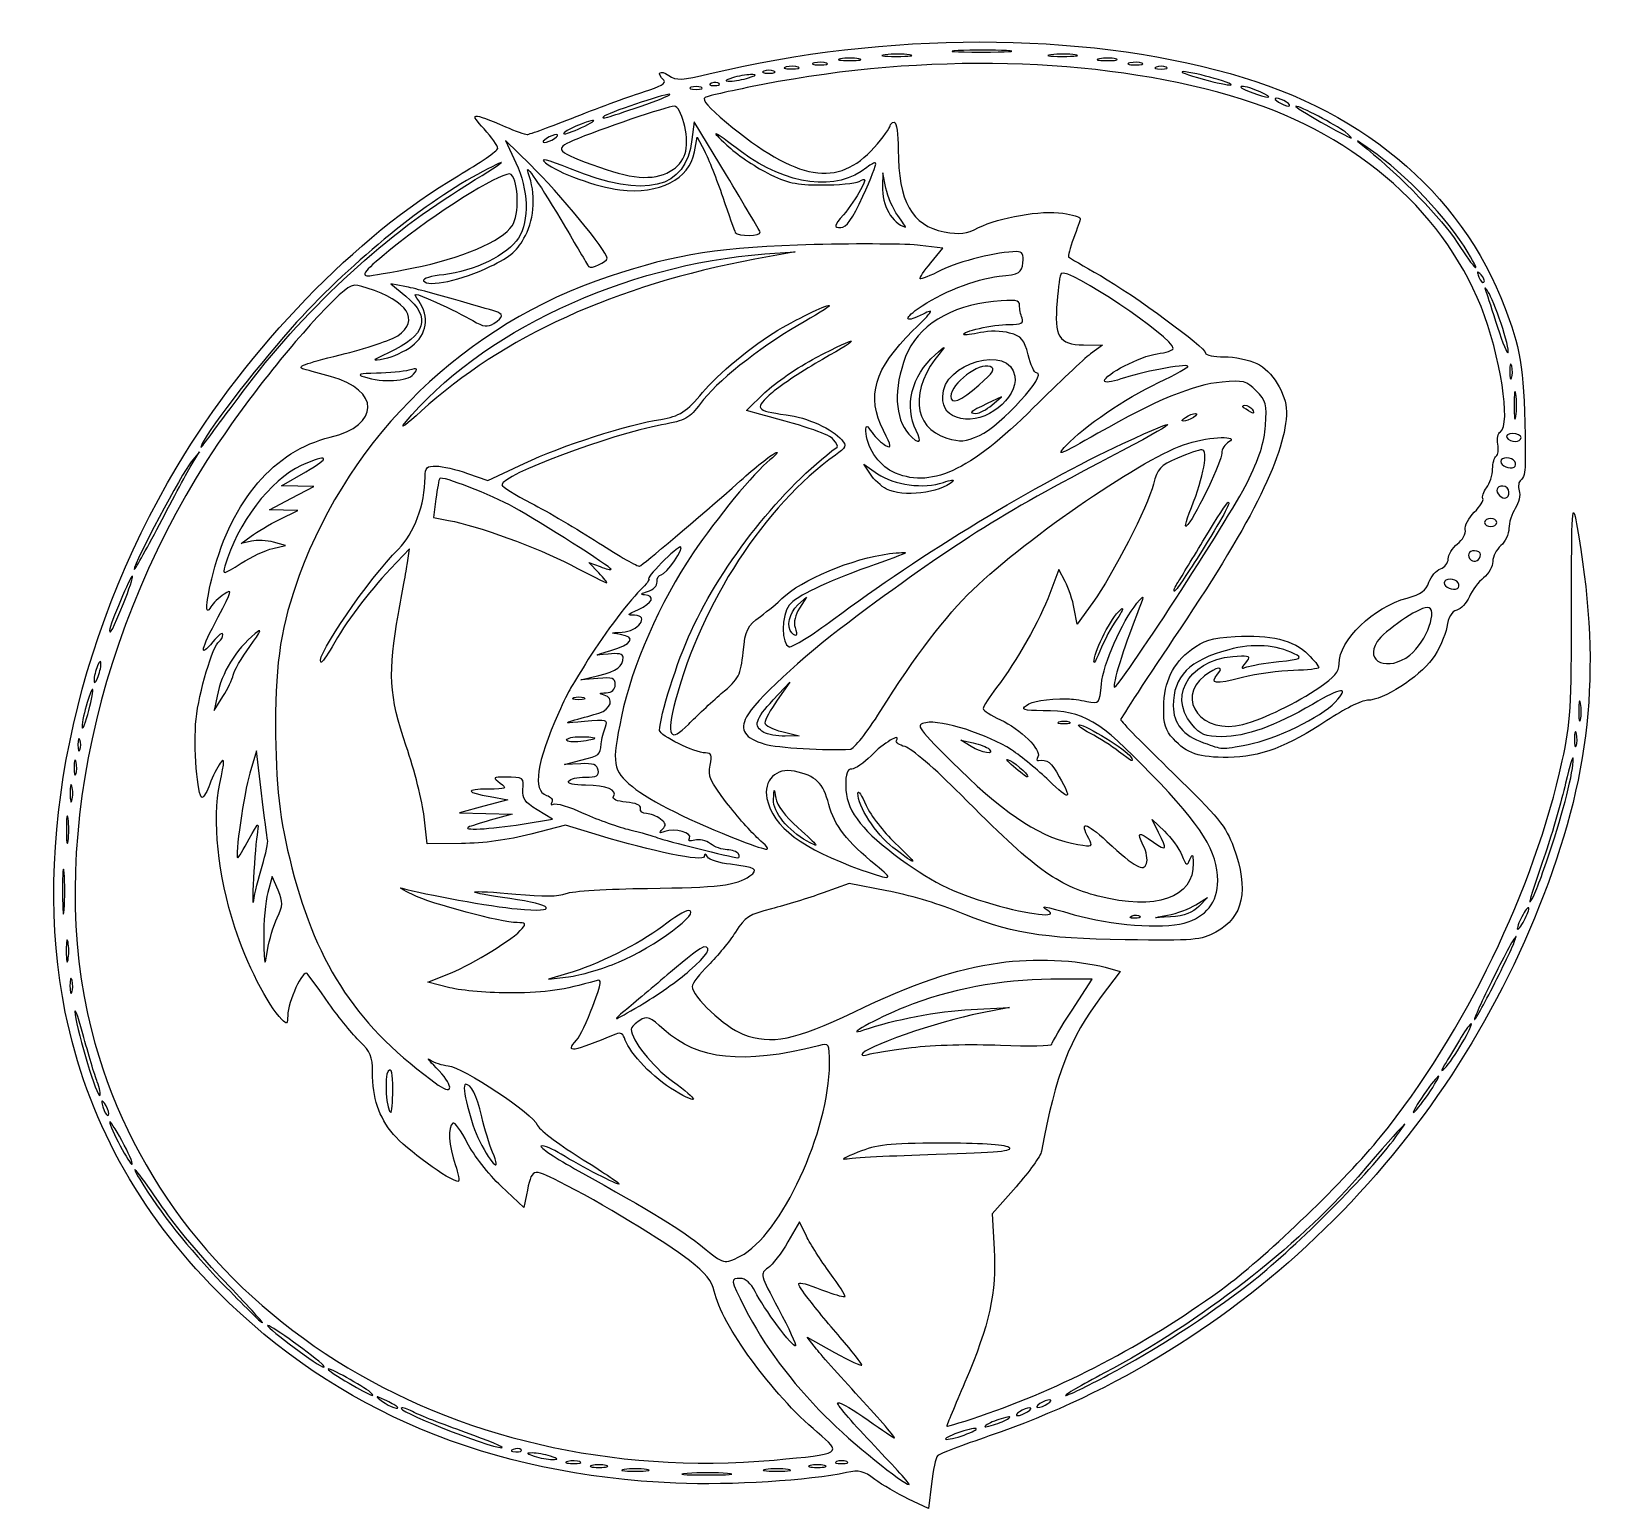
# Model space of a CAD drawing. Extents: x -1 to 102, y -1 to 95.
import ezdxf

# ---------------------------------------------------------------- set-up
doc = ezdxf.new("R2010")
doc.units = 0
doc.layers.get('0').update_dxf_attribs({"linetype": 'CONTINUOUS'})

msp = doc.modelspace()

# ---------------------------------------------------------------- linework, layer by layer
at = {"color": 7}
for points in [[(52.926758, 93.60196)], [(56.238788, 93.86887)], [(62.594419, 94.139616)], [(67.086705, 93.86887)], [(69.730885, 93.597024)], [(47.370508, 92.796713)], [(48.963043, 93.059617)], [(50.815126, 93.3242)], [(71.452626, 93.3242)], [(73.035091, 93.061285)], [(42.608008, 91.73838)], [(43.793122, 91.987588)], [(45.716862, 92.356901)], [(76.427502, 92.247629)], [(79.186654, 91.440416)], [(39.058437, 90.642324)], [(80.906445, 90.769401)], [(33.016862, 88.388151)], [(35.001237, 89.200932)], [(84.742904, 88.814546)], [(40.809159, 86.370986)], [(53.196535, 84.617839)], [(55.475, 83.347013)], [(46.466514, 82.272523)], [(92.793307, 80.913672)], [(23.785316, 79.914446)], [(28.783529, 79.999881)], [(93.639278, 79.462873)], [(94.947116, 76.282747)], [(23.690298, 74.804548)], [(23.790195, 72.955909)], [(95.641896, 73.500303)], [(60.78597, 72.24743)], [(12.575632, 71.751553)], [(61.628697, 70.938738)], [(95.91262, 71.653255)], [(59.607487, 70.061808)], [(74.291862, 70.131901)], [(78.260612, 70.661068)], [(23.211133, 69.742126)], [(56.68301, 69.272004)], [(96.252279, 68.808984)], [(9.311684, 67.089195)], [(95.844103, 67.239758)], [(54.741268, 65.439449)], [(95.458529, 65.237111)], [(94.664779, 63.252736)], [(14.590706, 61.55948)], [(93.606445, 61.151685)], [(35.911224, 59.962537)], [(73.816845, 59.350132)], [(92.139937, 59.302261)], [(4.811846, 57.939461)], [(48.539085, 56.020793)], [(88.972618, 54.56591)], [(3.346335, 53.99232)], [(68.346143, 54.389195)], [(11.99394, 53.258045)], [(2.821516, 52.272528)], [(34.273633, 51.786298)], [(100.14358, 51.409547)], [(46.70905, 49.515591)], [(66.023633, 50.198798)], [(99.875229, 49.423222)], [(1.971256, 49.031382)], [(33.810612, 49.018365)], [(60.268945, 48.592833)], [(78.410456, 48.723915)], [(1.714811, 47.571139)], [(63.04707, 47.278462)], [(69.926237, 48.269824)], [(1.449246, 45.988674)], [(1.191785, 43.872007)], [(30.900195, 43.506588)], [(49.55332, 42.393539)], [(45.055404, 41.556903)], [(55.163376, 41.98108)], [(98.094326, 41.556903)], [(13.893328, 40.763153)], [(54.045374, 40.82183)], [(14.874252, 37.379188)], [(70.802669, 37.50432)], [(73.133061, 37.547579)], [(96.762694, 37.985028)], [(1.189002, 35.802215)], [(37.199845, 34.467639)], [(1.450228, 33.283639)], [(41.8329, 33.897448)], [(94.678706, 33.382577)], [(56.377385, 28.885158)], [(92.407306, 29.187632)], [(3.100455, 26.637395)], [(22.433528, 26.131695)], [(90.166862, 25.814195)], [(3.680409, 25.066747)], [(4.711882, 22.79418)], [(28.961099, 22.043882)], [(57.98348, 21.898713)], [(45.174278, 15.223924)], [(11.420715, 13.585254)], [(17.79009, 8.176591)], [(69.242771, 7.454945)], [(20.96509, 6.323777)], [(22.676063, 5.40544)], [(65.296029, 5.57357)], [(62.650195, 4.559874)], [(63.973112, 5.044403)], [(27.196029, 3.686696)], [(60.004362, 3.589195)], [(30.828538, 2.558412)], [(32.752279, 2.133986)], [(53.95023, 2.805459)], [(34.675543, 1.778384)], [(36.3903, 1.522622)], [(39.036133, 1.265161)], [(47.378869, 1.883754)], [(48.29655, 1.265161)], [(50.6778, 1.522622)], [(52.133008, 1.780048)], [(44.336668, 1.005258)]]:
    msp.add_lwpolyline(points, close=True, dxfattribs=at)
for points in [[(44.261654, 85.989222), (42.144987, 89.47155), (42.005335, 88.311669)], [(42.173398, 87.520495), (42.352092, 88.473023), (42.832266, 87.570691)], [(31.437363, 86.668359), (29.812501, 88.255859), (30.486054, 86.800651)], [(54.703758, 85.13295), (54.508966, 86.139193), (54.478539, 85.266158)], [(57.633661, 80.247506), (58.423334, 81.205516), (56.948446, 81.389791)], [(46.775195, 80.830695), (48.75957, 80.977383), (46.113737, 80.481552)], [(23.227278, 78.699576), (22.301236, 78.875017), (23.293423, 78.056071)], [(67.620441, 74.879702), (68.867904, 74.865004), (68.088827, 74.284391)], [(46.510612, 70.328099), (45.58457, 70.576153), (46.784178, 71.750013)], [(61.628697, 70.938738), (62.25332, 71.480992), (61.327279, 71.037381)], [(9.311684, 67.089195), (9.796324, 67.882942), (9.244419, 67.221484)], [(27.32832, 66.46518), (28.651237, 65.995463), (31.032487, 67.119095)], [(53.682934, 66.422257), (53.257487, 67.078236), (54.151186, 66.446315)], [(15.025194, 63.442371), (16.215819, 64.029939), (15.289778, 64.050709), (14.363736, 64.071452), (15.818944, 64.840236), (17.274153, 65.60902), (16.215819, 65.629525), (15.157486, 65.650031), (16.744986, 66.564751)], [(25.257796, 64.801872), (25.097099, 63.572882), (26.080417, 63.389476)], [(13.185396, 62.02508), (12.511653, 61.872709), (13.173111, 62.363757)], [(14.590706, 61.559456), (15.422069, 61.74777), (14.640604, 61.962609)], [(23.39074, 60.606903), (23.528493, 61.532945), (22.280781, 60.210028)], [(35.911224, 59.962537), (35.273758, 60.641084), (35.997393, 60.36596)], [(66.430676, 59.392235), (66.023191, 60.180225), (65.429008, 58.607627)], [(48.93282, 57.853916), (49.502944, 58.357945), (49.043169, 57.643294)], [(68.230173, 58.010195), (67.21339, 56.604112), (67.025777, 57.604178)], [(35.861133, 53.047614), (34.736654, 52.947012), (35.927279, 53.232979)], [(47.328778, 51.643187), (48.411524, 52.801695), (47.593361, 51.625093)], [(10.937318, 51.875653), (10.753615, 50.949611), (11.325938, 51.855423)], [(47.899675, 49.563769), (49.024154, 49.293367), (48.098112, 49.269634)], [(13.850421, 45.525653), (13.523128, 48.303778), (13.086608, 46.84857)], [(60.268945, 48.592833), (59.607487, 48.995431), (60.401237, 48.82932)], [(34.730036, 47.456998), (33.67832, 47.403967), (34.736654, 47.690492)], [(28.813136, 45.305356), (29.974154, 45.100179), (28.386654, 44.677719), (26.799154, 44.255256), (28.518945, 44.205337), (30.238737, 44.155421), (29.048112, 43.826398)], [(30.900195, 43.506588), (32.88457, 43.835566), (31.87994, 44.4495)], [(26.932834, 42.237369), (24.685261, 42.218372), (24.488382, 43.98836)], [(35.95597, 42.764101), (33.735701, 43.449446), (31.458053, 42.852906)], [(72.53999, 42.959105), (72.111037, 43.805861), (72.917643, 43.047174)], [(0.930911, 40.308115), (0.931033, 40.308115)], [(14.927762, 39.182135), (14.55096, 40.078276), (14.260387, 39.031651)], [(54.766324, 39.151139), (52.30641, 39.630056), (50.586505, 39.005761)], [(74.985144, 38.22859), (75.74707, 38.71028), (75.181394, 38.120055)], [(69.05112, 34.13466), (70.028086, 33.871789), (68.786137, 32.224242)], [(26.165587, 32.798811), (24.738271, 33.16137), (26.215609, 33.762416)], [(33.865132, 33.724858), (32.619987, 33.361903), (33.942904, 33.513874)], [(66.878187, 31.336496), (68.195761, 33.35482), (65.489124, 33.351354)], [(60.268945, 31.37707), (62.782487, 31.498246), (60.88652, 31.132603)], [(31.180437, 19.237248), (31.010003, 18.405861), (29.523145, 19.811309)], [(63.219388, 19.77412), (61.658471, 18.005941), (61.784627, 15.692358)], [(49.506169, 16.540914), (49.055901, 17.48514), (48.290297, 16.15907)], [(50.168445, 9.139034), (49.55332, 9.92637), (51.339258, 8.927648)], [(57.677756, 0.327848), (57.49082, -1.296538), (56.167904, -0.668367)]]:
    msp.add_lwpolyline(points, dxfattribs=at)
for points in [[(43.20332, 92.634962), (54.710243, 95.396348), (67.405782, 95.398237), (77.224197, 92.640023)], [(77.238611, 91.186665), (68.509515, 93.716258), (57.292528, 93.985664), (46.646822, 91.921408)], [(51.736133, 93.60196), (51.408711, 93.538896), (51.676602, 93.487298), (52.331445, 93.487298)], [(52.926758, 93.60196), (52.599336, 93.665024), (52.063555, 93.665024), (51.736133, 93.60196)], [(52.331445, 93.487298), (52.986289, 93.487298), (53.25418, 93.538896), (52.926758, 93.60196)], [(54.651288, 93.87157), (54.175739, 93.812684), (54.501029, 93.763289), (55.374154, 93.761804)], [(56.238788, 93.86887), (55.841212, 93.929241), (55.126837, 93.930456), (54.651288, 93.87157)], [(55.374154, 93.761804), (56.247279, 93.76032), (56.636364, 93.808499), (56.238788, 93.86887)], [(59.419419, 94.140568), (58.504209, 94.088754), (59.184154, 94.045933), (60.930404, 94.04541)], [(62.594419, 94.139616), (61.763376, 94.191952), (60.334626, 94.19238), (59.419419, 94.140568)], [(60.930404, 94.04541), (62.676654, 94.044886), (63.425459, 94.087279), (62.594419, 94.139616)], [(65.499205, 93.87157), (65.023656, 93.812684), (65.348945, 93.763289), (66.22207, 93.761804)], [(67.086705, 93.86887), (66.689129, 93.929241), (65.974754, 93.930456), (65.499205, 93.87157)], [(66.22207, 93.761804), (67.095195, 93.76032), (67.484281, 93.808499), (67.086705, 93.86887)], [(68.672551, 93.602364), (68.343433, 93.539077), (68.550404, 93.484895), (69.132487, 93.481958)], [(69.730885, 93.597024), (69.477919, 93.663248), (69.001669, 93.66565), (68.672551, 93.602364)], [(69.132487, 93.481958), (69.71457, 93.479021), (69.98385, 93.530801), (69.730885, 93.597024)], [(40.164107, 92.194655), (39.669847, 92.688916), (39.889583, 92.902442), (40.491341, 92.512639)], [(40.491341, 92.512639), (41.019034, 92.170814), (41.327078, 92.184708), (43.20332, 92.634962)], [(45.849154, 92.568737), (45.558112, 92.568737), (45.022331, 92.473411), (44.658529, 92.356901)], [(45.716862, 92.356901), (46.240626, 92.52464), (46.268166, 92.568737), (45.849154, 92.568737)], [(46.70905, 92.796713), (46.527149, 92.723314), (46.675977, 92.663261), (47.039779, 92.663261)], [(47.370508, 92.796713), (47.188607, 92.870112), (46.890951, 92.870112), (46.70905, 92.796713)], [(47.039779, 92.663261), (47.403581, 92.663261), (47.552409, 92.723314), (47.370508, 92.796713)], [(48.169293, 93.069421), (47.911861, 93.002337), (48.058425, 92.943039), (48.494987, 92.937647)], [(48.963043, 93.059618), (48.783912, 93.132093), (48.426725, 93.136505), (48.169293, 93.069421)], [(48.494987, 92.937647), (48.93155, 92.932255), (49.142174, 92.987141), (48.963043, 93.059617)], [(50.021376, 93.334004), (49.763945, 93.266921), (49.910508, 93.207623), (50.34707, 93.20223)], [(50.815126, 93.324201), (50.635995, 93.396677), (50.278808, 93.401088), (50.021376, 93.334004)], [(50.34707, 93.20223), (50.783633, 93.196838), (50.994257, 93.251725), (50.815126, 93.3242)], [(70.658876, 93.334004), (70.401445, 93.266921), (70.548008, 93.207623), (70.98457, 93.20223)], [(71.452626, 93.324201), (71.273495, 93.396677), (70.916308, 93.401088), (70.658876, 93.334004)], [(70.98457, 93.20223), (71.421133, 93.196838), (71.631757, 93.251725), (71.452626, 93.3242)], [(72.373633, 93.061285), (72.191732, 92.987886), (72.34056, 92.927833), (72.704362, 92.927833)], [(73.035091, 93.061285), (72.85319, 93.134683), (72.555534, 93.134683), (72.373633, 93.061285)], [(72.704362, 92.927833), (73.068164, 92.927833), (73.216992, 92.987886), (73.035091, 93.061285)], [(74.310835, 92.745776), (73.791077, 92.81759), (74.139727, 92.651923), (75.085612, 92.377628)], [(76.427502, 92.247629), (75.783093, 92.449796), (74.830593, 92.673962), (74.310835, 92.745776)], [(77.224197, 92.640023), (86.347041, 90.07721), (92.776524, 84.406216), (95.486625, 76.532019)], [(34.432311, 89.820704), (36.054908, 90.463087), (38.068671, 91.199701), (38.907336, 91.457624)], [(38.907336, 91.457624), (39.937161, 91.774336), (40.345159, 92.013605), (40.164107, 92.194655)], [(41.94655, 91.73838), (41.764648, 91.664981), (41.913477, 91.604927), (42.277279, 91.604927)], [(42.608008, 91.73838), (42.426107, 91.811778), (42.128451, 91.811778), (41.94655, 91.73838)], [(42.277279, 91.604927), (42.641081, 91.604927), (42.789909, 91.664981), (42.608008, 91.73838)], [(46.646822, 91.921408), (44.757208, 91.555002), (43.058699, 91.169894), (42.872361, 91.065614)], [(43.286003, 92.008476), (43.074937, 91.924014), (43.13763, 91.861319), (43.445856, 91.848623)], [(43.793122, 91.987587), (43.705201, 92.075506), (43.476997, 92.084905), (43.286003, 92.008476)], [(43.445856, 91.848623), (43.724769, 91.837135), (43.88104, 91.899669), (43.793122, 91.987588)], [(44.658529, 92.356901), (44.134765, 92.189162), (44.107224, 92.145065), (44.526237, 92.145065)], [(44.526237, 92.145065), (44.817279, 92.145065), (45.35306, 92.240391), (45.716862, 92.356901)], [(75.085612, 92.377628), (77.062505, 91.804353), (78.187995, 91.695319), (76.427502, 92.247629)], [(77.996029, 91.795672), (77.777747, 91.791163), (78.015872, 91.626999), (78.525195, 91.430859)], [(79.186654, 91.440415), (78.750091, 91.640313), (78.21431, 91.800179), (77.996029, 91.795672)], [(78.525195, 91.430859), (79.733204, 90.965658), (80.20849, 90.972524), (79.186654, 91.440416)], [(40.83748, 90.504818), (40.447531, 90.504818), (35.915346, 88.959214), (34.238814, 88.254487)], [(36.215069, 89.811648), (36.034464, 89.618478), (36.621609, 89.790008), (39.058437, 90.642324)], [(40.537683, 91.278874), (40.171516, 91.304231), (36.42002, 90.030861), (36.215069, 89.811648)], [(39.058437, 90.642324), (40.028434, 90.981594), (40.694097, 91.268042), (40.537683, 91.278874)], [(41.608989, 87.563296), (41.826233, 88.552406), (41.31415, 90.504818), (40.83748, 90.504818)], [(42.872361, 91.065614), (42.641943, 90.936665), (43.088375, 90.414603), (44.267908, 89.433644)], [(93.634377, 77.380246), (91.023376, 83.900912), (85.064327, 88.918862), (77.238611, 91.186665)], [(80.244987, 91.025881), (80.099466, 91.025881), (80.158997, 90.910465), (80.377279, 90.769401)], [(80.906445, 90.769401), (80.688164, 90.910465), (80.390508, 91.025881), (80.244987, 91.025881)], [(80.377279, 90.769401), (80.59556, 90.628337), (80.893216, 90.512921), (81.038737, 90.512921)], [(81.038737, 90.512921), (81.184258, 90.512921), (81.124727, 90.628337), (80.906445, 90.769401)], [(81.510553, 90.500715), (81.304487, 90.496635), (84.887181, 88.439474), (85.139779, 88.416836)], [(84.742904, 88.814546), (84.111581, 89.303179), (81.804761, 90.50654), (81.510553, 90.500715)], [(28.406574, 89.009412), (27.401954, 90.106204), (27.567377, 90.123207), (29.80935, 89.153597)], [(31.224799, 88.652734), (31.366336, 88.652734), (32.809717, 89.17832), (34.432311, 89.820704)], [(35.398112, 89.545208), (34.648947, 89.358695), (33.273611, 88.669139), (33.67832, 88.68295)], [(35.001237, 89.200932), (35.58332, 89.480856), (35.761914, 89.63578), (35.398112, 89.545208)], [(44.267908, 89.433644), (48.887303, 85.591924), (51.583561, 85.136353), (53.929272, 87.80122)], [(54.977279, 89.219152), (54.977279, 89.344185), (55.096341, 89.446484), (55.241862, 89.446484)], [(55.241862, 89.446484), (55.391973, 89.446484), (55.507083, 88.673799), (55.507922, 87.660547)], [(29.300316, 87.741135), (29.307115, 87.894598), (28.904941, 88.465323), (28.406574, 89.009412)], [(29.80935, 89.153597), (30.446311, 88.878122), (31.083263, 88.652734), (31.224799, 88.652734)], [(32.487695, 88.388151), (32.269414, 88.247087), (32.209883, 88.131671), (32.355404, 88.131671)], [(32.355404, 88.131671), (32.500925, 88.131671), (32.798581, 88.247087), (33.016862, 88.388151)], [(33.149154, 88.644631), (33.003633, 88.644631), (32.705977, 88.529215), (32.487695, 88.388151)], [(33.016862, 88.388151), (33.235143, 88.529215), (33.294675, 88.644631), (33.149154, 88.644631)], [(33.67832, 88.68295), (33.823841, 88.687916), (34.419154, 88.921008), (35.001237, 89.200932)], [(45.244742, 87.52057), (43.317247, 88.972247), (43.110264, 89.06543), (44.295782, 87.947785)], [(53.929272, 87.80122), (54.505675, 88.45605), (54.977279, 89.094119), (54.977279, 89.219152)], [(85.139779, 88.416836), (85.212539, 88.410314), (85.033945, 88.589285), (84.742904, 88.814546)], [(86.402352, 87.649006), (85.29357, 88.41439), (85.289686, 88.415056), (86.198112, 87.684024)], [(26.720628, 85.952601), (28.132648, 86.782831), (29.293508, 87.587671), (29.300316, 87.741135)], [(34.238814, 88.254487), (32.937048, 87.707291), (33.132757, 87.508537), (35.958994, 86.507554)], [(42.005335, 88.311669), (41.612214, 85.04659), (39.012035, 84.420031), (34.071068, 86.399768)], [(37.289258, 85.026913), (39.892004, 84.718656), (41.833747, 85.710008), (42.173398, 87.520495)], [(40.809159, 86.370986), (41.154771, 86.59744), (41.514694, 87.13398), (41.608989, 87.563296)], [(42.832266, 87.570691), (43.096363, 87.074409), (43.631292, 85.715859), (44.021002, 84.551693)], [(44.295782, 87.947785), (44.896638, 87.381331), (46.087263, 86.564599), (46.941616, 86.132824)], [(53.457546, 86.497411), (51.531319, 84.888128), (48.18679, 85.304792), (45.244742, 87.52057)], [(55.507922, 87.660547), (55.510726, 84.267177), (56.397448, 82.678549), (58.508895, 82.284088)], [(86.198112, 87.684024), (88.353135, 85.949827), (91.083156, 83.114465), (92.080046, 81.57513)], [(92.793307, 80.913672), (91.456796, 83.154741), (88.692109, 86.068405), (86.402352, 87.649006)], [(30.184124, 86.035055), (29.853379, 86.3658), (25.900839, 83.963883), (22.927367, 81.625199)], [(26.745906, 85.011506), (30.031875, 87.060628), (30.256284, 87.233023), (28.317653, 86.218948)], [(30.486054, 86.800651), (31.317898, 85.00346), (31.385137, 83.064231), (30.657006, 81.870124)], [(31.301201, 86.139193), (31.008487, 86.944945), (32.071527, 85.383674), (33.733221, 82.567318)], [(36.456445, 80.557713), (36.456445, 81.010768), (33.321345, 84.827698), (31.437363, 86.668359)], [(34.071068, 86.399768), (32.482779, 87.036159), (32.003521, 87.153304), (32.432397, 86.800305)], [(32.432397, 86.800305), (33.249518, 86.127751), (35.772418, 85.20656), (37.289258, 85.026913)], [(35.958994, 86.507554), (38.339416, 85.664466), (39.673541, 85.626901), (40.809159, 86.370986)], [(53.196535, 84.617839), (53.713306, 85.745625), (54.087988, 86.717239), (54.029155, 86.77698)], [(54.029155, 86.77698), (53.970325, 86.836722), (53.7131, 86.710916), (53.457546, 86.497411)], [(8.32627, 66.916385), (12.975234, 74.707234), (20.053545, 82.032537), (26.720628, 85.952601)], [(28.317653, 86.218948), (24.626016, 84.287895), (19.934864, 80.487063), (16.142691, 76.354635)], [(30.25063, 82.680628), (30.726864, 83.407453), (30.684692, 85.534487), (30.184124, 86.035055)], [(31.115929, 82.038151), (31.728008, 83.227746), (31.797784, 84.772244), (31.301201, 86.139193)], [(46.466514, 82.272523), (46.418008, 82.401427), (45.42582, 84.073942), (44.261654, 85.989222)], [(46.941616, 86.132824), (48.251372, 85.470897), (48.806195, 85.347595), (50.479362, 85.346611)], [(50.479362, 85.346611), (51.570768, 85.345976), (52.68413, 85.452095), (52.953497, 85.582448)], [(52.953497, 85.582448), (53.418632, 85.807538), (53.422442, 85.779202), (53.02925, 85.018854)], [(54.478539, 85.266158), (54.43501, 84.017151), (55.095603, 82.836885), (55.977388, 82.588206)], [(12.575632, 71.751553), (16.485951, 76.998931), (21.657939, 81.838663), (26.745906, 85.011506)], [(44.021002, 84.551693), (44.410709, 83.387526), (44.780136, 82.345729), (44.841951, 82.236589)], [(51.741509, 82.567318), (52.127208, 82.567318), (52.49345, 83.08345), (53.196535, 84.617839)], [(53.02925, 85.018854), (52.801546, 84.578524), (52.30268, 83.846794), (51.920659, 83.392786)], [(55.475, 83.347013), (55.157952, 83.775845), (54.810893, 84.579517), (54.703758, 85.13295)], [(51.920659, 83.392786), (51.283825, 82.635953), (51.268929, 82.567318), (51.741509, 82.567318)], [(55.977388, 82.588206), (56.018123, 82.576718), (55.79205, 82.91818), (55.475, 83.347013)], [(60.765534, 82.550697), (62.093525, 83.228188), (64.882919, 83.708008), (66.277606, 83.498861)], [(66.277606, 83.498861), (66.901907, 83.405242), (67.412695, 83.250623), (67.412695, 83.155264)], [(23.785316, 79.914446), (26.873668, 80.513123), (29.592664, 81.676443), (30.25063, 82.680628)], [(33.733221, 82.567318), (34.548889, 81.18487), (35.232605, 80.028733), (35.252591, 79.998124)], [(44.841951, 82.236589), (45.001736, 81.954471), (46.57312, 81.989229), (46.466514, 82.272523)], [(58.508895, 82.284088), (59.554496, 82.088748), (59.95212, 82.135725), (60.765534, 82.550697)], [(67.412695, 83.155264), (67.412695, 83.059905), (67.216912, 82.469234), (66.977622, 81.842661)], [(22.927367, 81.625199), (20.714331, 79.884609), (20.253382, 79.392318), (20.836646, 79.392318)], [(30.657006, 81.870124), (30.004745, 80.80044), (27.707783, 79.671485), (25.778554, 79.472371)], [(28.783529, 79.999881), (30.20908, 80.702502), (30.608132, 81.051231), (31.115929, 82.038151)], [(49.999897, 81.440628), (43.99176, 81.29416), (41.001143, 80.829863), (36.589309, 79.358618)], [(56.948446, 81.389791), (56.137257, 81.491142), (53.010409, 81.514019), (49.999897, 81.440628)], [(66.977622, 81.842661), (66.738331, 81.216088), (66.589503, 80.669206), (66.646893, 80.627367)], [(92.080046, 81.57513), (93.243755, 79.778199), (93.751019, 79.307778), (92.793307, 80.913672)], [(23.211133, 69.742126), (28.083214, 75.681274), (37.581978, 80.151119), (46.775195, 80.830695)], [(46.113737, 80.481552), (36.98562, 78.770935), (29.656651, 75.4299), (24.296684, 70.535876)], [(35.252591, 79.998124), (35.378954, 79.8046), (36.456445, 80.305451), (36.456445, 80.557713)], [(56.932346, 79.20114), (56.88375, 79.249736), (57.199342, 79.7206), (57.633661, 80.247506)], [(63.245529, 80.979818), (62.037285, 80.979818), (59.501005, 80.351913), (58.314095, 79.758947)], [(62.098973, 79.365752), (63.467906, 79.51296), (63.582375, 79.577967), (63.659956, 80.252214)], [(63.659956, 80.252214), (63.725055, 80.817971), (63.632871, 80.979818), (63.245529, 80.979818)], [(66.646893, 80.627367), (66.704281, 80.585529), (67.644206, 80.037428), (68.735612, 79.409366)], [(36.589309, 79.358618), (27.187991, 76.223494), (19.682065, 68.973155), (16.31694, 59.776553)], [(20.836646, 79.392318), (20.977007, 79.392318), (22.303908, 79.627275), (23.785316, 79.914446)], [(25.778554, 79.472371), (24.936441, 79.385458), (24.36678, 79.210452), (24.456013, 79.066073)], [(24.456013, 79.066073), (24.727314, 78.627096), (26.988027, 79.114921), (28.783529, 79.999881)], [(56.80084, 77.255341), (58.207794, 78.257181), (60.581051, 79.202523), (62.098973, 79.365752)], [(58.314095, 79.758947), (57.602729, 79.403557), (56.980942, 79.152544), (56.932346, 79.20114)], [(66.166018, 79.556753), (66.091882, 79.482615), (65.970145, 78.661061), (65.895495, 77.731078)], [(73.498112, 74.64318), (73.498112, 75.363448), (66.597279, 79.988013), (66.166018, 79.556753)], [(68.735612, 79.409366), (70.987849, 78.113291), (75.614779, 74.704314), (75.614779, 74.341013)], [(93.639278, 79.462873), (93.37797, 79.722236), (93.34758, 79.691845), (93.491164, 79.314761)], [(93.491164, 79.314761), (93.590523, 79.053823), (93.738467, 78.90698), (93.81993, 78.988442)], [(93.81993, 78.988442), (93.901392, 79.069903), (93.820099, 79.283398), (93.639278, 79.462873)], [(20.753513, 78.595698), (19.744485, 78.918543), (19.723848, 78.910808), (18.545081, 77.76789)], [(22.764249, 75.481003), (24.22672, 76.5016), (23.427075, 77.740277), (20.753513, 78.595698)], [(26.402278, 77.869768), (25.165351, 78.22967), (23.736601, 78.603084), (23.227278, 78.699576)], [(24.13497, 77.750725), (23.722125, 78.340144), (23.72857, 78.339644), (25.25945, 77.663458)], [(94.111413, 78.333984), (93.861927, 78.686762), (93.846026, 78.686762), (93.968287, 78.333984)], [(93.968287, 78.333984), (94.043934, 78.115703), (94.38042, 77.080393), (94.716034, 76.033295)], [(94.947116, 76.282747), (94.641847, 77.192647), (94.265782, 78.115703), (94.111413, 78.333984)], [(18.545081, 77.76789), (16.48353, 75.769039), (13.200556, 71.703397), (11.016929, 68.445018)], [(23.293423, 78.056071), (24.973901, 76.669016), (24.622471, 75.520863), (22.164187, 74.366765)], [(23.690298, 74.804548), (24.670371, 75.540774), (24.849872, 76.73006), (24.13497, 77.750725)], [(25.25945, 77.663458), (26.106286, 77.289412), (27.190245, 76.753055), (27.668244, 76.471554)], [(29.114258, 77.082375), (28.859596, 77.155538), (27.639206, 77.509865), (26.402278, 77.869768)], [(29.057306, 76.284462), (29.699524, 76.685533), (29.715518, 76.909634), (29.114258, 77.082375)], [(47.638922, 75.840473), (49.152188, 76.727373), (51.008529, 77.603139), (51.008529, 77.430152)], [(51.008529, 77.430152), (51.008529, 77.384458), (50.077799, 76.806281), (48.940241, 76.145315)], [(57.135503, 76.891587), (55.985839, 76.308354), (55.782025, 76.529882), (56.80084, 77.255341)], [(61.746985, 77.722873), (58.933855, 77.460179), (56.742248, 76.086908), (55.990067, 74.115566)], [(56.466743, 75.810425), (57.807103, 77.130613), (57.898763, 77.278794), (57.135503, 76.891587)], [(63.443945, 77.467842), (63.443945, 77.816272), (63.176917, 77.856403), (61.746985, 77.722873)], [(63.604545, 76.635832), (63.516214, 76.866016), (63.443945, 77.24042), (63.443945, 77.467842)], [(65.895495, 77.731078), (65.708623, 75.403031), (66.013759, 74.898634), (67.620441, 74.879702)], [(94.904446, 69.190461), (95.612212, 69.627885), (94.900239, 74.218909), (93.634377, 77.380246)], [(16.142691, 76.354635), (14.002765, 74.022702), (10.459333, 69.466312), (9.965916, 68.412109)], [(27.668244, 76.471554), (28.386397, 76.048621), (28.627636, 76.016128), (29.057306, 76.284462)], [(48.940241, 76.145315), (46.324647, 74.625551), (43.583429, 72.431082), (42.562719, 71.039821)], [(59.788541, 75.551193), (59.602576, 75.737158), (61.725027, 76.214368), (62.744649, 76.215842)], [(62.744649, 76.215842), (63.566183, 76.217033), (63.733833, 76.298914), (63.604545, 76.635832)], [(94.716034, 76.033295), (95.051645, 74.986198), (95.365816, 74.241735), (95.414192, 74.378934)], [(95.414192, 74.378934), (95.462569, 74.516132), (95.252384, 75.372848), (94.947116, 76.282747)], [(95.486625, 76.532019), (96.358718, 73.998156), (96.51211, 72.600844), (96.528308, 67.042959)], [(18.99841, 74.226773), (20.669439, 74.637329), (22.364067, 75.201733), (22.764249, 75.481003)], [(42.699006, 71.757161), (43.632173, 72.910144), (46.052169, 74.910502), (47.638922, 75.840473)], [(50.131872, 74.041429), (53.009702, 75.53864), (53.268224, 75.463891), (50.540486, 73.923282)], [(54.537509, 69.264347), (53.401288, 71.508672), (53.933828, 73.315637), (56.466743, 75.810425)], [(60.884715, 75.677847), (60.335933, 75.554076), (59.842654, 75.497082), (59.788541, 75.551193)], [(62.794788, 75.650991), (62.260977, 75.798383), (61.468558, 75.809525), (60.884715, 75.677847)], [(64.003793, 74.220707), (63.746261, 75.24346), (63.58658, 75.432366), (62.794788, 75.650991)], [(16.61716, 73.292461), (16.103268, 73.439394), (16.621897, 73.642888), (18.99841, 74.226773)], [(22.164187, 74.366765), (21.017978, 73.82865), (21.009289, 73.81586), (21.904361, 73.984315)], [(21.904361, 73.984315), (22.413684, 74.080171), (23.217356, 74.449276), (23.690298, 74.804548)], [(46.784178, 71.750013), (47.443964, 72.395636), (48.950425, 73.426773), (50.131872, 74.041429)], [(55.990067, 74.115566), (55.189477, 72.017349), (55.270522, 70.065164), (56.200897, 69.03711)], [(56.68301, 69.272004), (55.875177, 70.820617), (56.385402, 72.866378), (57.920295, 74.232943)], [(58.248412, 74.365234), (56.238606, 72.005634), (56.436316, 69.450381), (58.680726, 68.77794)], [(57.920295, 74.232943), (58.600919, 74.838926), (58.678538, 74.870221), (58.248412, 74.365234)], [(58.416862, 71.499241), (58.416862, 73.706027), (62.831633, 74.947938), (63.133624, 72.826105)], [(64.542998, 73.042318), (64.409632, 73.042318), (64.166991, 73.572593), (64.003793, 74.220707)], [(68.088827, 74.284391), (67.660335, 73.965053), (65.984662, 72.384095), (64.365111, 70.771151)], [(69.000195, 72.513735), (69.000195, 72.935321), (71.339517, 74.145381), (72.439858, 74.292968)], [(72.439858, 74.292968), (73.021896, 74.371036), (73.498112, 74.528631), (73.498112, 74.64318)], [(75.614779, 74.341013), (75.614779, 74.208814), (76.162331, 74.100651), (76.831563, 74.100651)], [(76.831563, 74.100651), (77.500795, 74.100651), (78.459235, 73.905673), (78.961427, 73.667367)], [(18.362799, 72.808995), (17.764039, 72.971586), (16.978502, 73.189145), (16.61716, 73.292461)], [(21.375194, 73.019557), (20.245074, 72.996268), (20.067753, 72.942247), (20.581444, 72.777734)], [(20.581444, 72.777734), (21.785658, 72.392078), (23.40135, 72.481793), (23.790195, 72.955909)], [(23.491861, 73.224105), (23.128059, 73.128096), (22.175559, 73.03605), (21.375194, 73.019557)], [(23.790195, 72.955909), (24.116233, 73.353447), (24.085763, 73.380838), (23.491861, 73.224105)], [(50.540486, 73.923282), (49.337177, 73.243661), (47.867533, 72.272363), (47.274607, 71.764842)], [(61.511532, 73.455865), (60.787457, 73.733718), (58.975866, 72.362921), (58.954442, 71.520964)], [(60.78597, 72.24743), (61.760304, 73.102833), (61.885994, 73.31217), (61.511532, 73.455865)], [(60.815376, 68.949062), (62.215593, 69.580472), (65.368204, 73.042318), (64.542998, 73.042318)], [(74.461608, 73.489933), (74.294542, 73.657), (71.295413, 73.081841), (70.059076, 72.645636)], [(72.539389, 72.407756), (73.659749, 72.939813), (74.524748, 73.426793), (74.461608, 73.489933)], [(78.961427, 73.667367), (79.959181, 73.193901), (80.906445, 71.663108), (80.906445, 70.524188)], [(95.510109, 73.174609), (95.504712, 72.738047), (95.559602, 72.527422), (95.63208, 72.706553)], [(95.641882, 73.500303), (95.5748, 73.757734), (95.515501, 73.611172), (95.510109, 73.174609)], [(95.63208, 72.706553), (95.704554, 72.885685), (95.708965, 73.242872), (95.641896, 73.500303)], [(18.332478, 68.828042), (21.621678, 69.619994), (21.63919, 71.919307), (18.362799, 72.808995)], [(58.954442, 71.520964), (58.93952, 70.934364), (59.579465, 71.188195), (60.78597, 72.24743)], [(63.133624, 72.826105), (63.340552, 71.372193), (61.185721, 69.682924), (59.607487, 70.061808)], [(66.486654, 68.286021), (67.709476, 69.58226), (70.290015, 71.339533), (72.539389, 72.407756)], [(76.695943, 72.444767), (74.824341, 72.275056), (72.317568, 71.240844), (68.563458, 69.089569)], [(70.059076, 72.645636), (69.476691, 72.440159), (69.000195, 72.380803), (69.000195, 72.513735)], [(78.92987, 71.867945), (78.27627, 72.521545), (78.085603, 72.570777), (76.695943, 72.444767)], [(95.91262, 71.653255), (95.851999, 72.053438), (95.802397, 71.726016), (95.802397, 70.925651)], [(10.188905, 68.531637), (10.44777, 68.888417), (11.521796, 70.33738), (12.575632, 71.751553)], [(39.966575, 70.00418), (41.16115, 70.183318), (41.710412, 70.535695), (42.699006, 71.757161)], [(42.562719, 71.039821), (41.846561, 70.063676), (41.609955, 69.933329), (40.02364, 69.641039)], [(47.274607, 71.764842), (46.058167, 70.723615), (46.15447, 70.565733), (48.165105, 70.304924)], [(59.607487, 70.061808), (58.75447, 70.26659), (58.416862, 70.674183), (58.416862, 71.499241)], [(61.327279, 71.037381), (60.177421, 70.486554), (60.074146, 70.396484), (60.592412, 70.396484)], [(60.592412, 70.396484), (60.818824, 70.396484), (61.285152, 70.640499), (61.628697, 70.938738)], [(78.260612, 70.661068), (78.022146, 70.815177), (77.989512, 70.919165), (78.178851, 70.9216)], [(78.178851, 70.9216), (78.352163, 70.923822), (78.56755, 70.806589), (78.657487, 70.661068)], [(79.531993, 69.598494), (79.634138, 71.010637), (79.578872, 71.218945), (78.92987, 71.867945)], [(95.802397, 70.925651), (95.802397, 70.125287), (95.851999, 69.797865), (95.91262, 70.198047)], [(95.91262, 70.198047), (95.973244, 70.598229), (95.973244, 71.253073), (95.91262, 71.653255)], [(24.296684, 70.535876), (23.344708, 69.666656), (22.85621, 69.309469), (23.211133, 69.742126)], [(31.032487, 67.119095), (33.493104, 68.280179), (37.847855, 69.686459), (39.966575, 70.00418)], [(51.275951, 68.673274), (50.978697, 69.031443), (49.721532, 69.46801), (46.510612, 70.328099)], [(48.165105, 70.304924), (49.53912, 70.126694), (51.228916, 69.367551), (51.809917, 68.66749)], [(64.365111, 70.771151), (60.155175, 66.578385), (57.571733, 65.409389), (55.103855, 66.580472)], [(70.194509, 68.418197), (74.429652, 70.38796), (74.014105, 69.959876), (69.308594, 67.505556)], [(80.906445, 70.524188), (80.906445, 67.851427), (78.74875, 63.440149), (73.940757, 56.283251)], [(74.15957, 69.875421), (74.01405, 69.875421), (74.073581, 69.990837), (74.291862, 70.131901)], [(74.821029, 70.131901), (74.602747, 69.990837), (74.305091, 69.875421), (74.15957, 69.875421)], [(74.291862, 70.131901), (74.510143, 70.272965), (74.8078, 70.388381), (74.95332, 70.388381)], [(74.95332, 70.388381), (75.098841, 70.388381), (75.03931, 70.272965), (74.821029, 70.131901)], [(78.657487, 70.661068), (78.860502, 70.332581), (78.768908, 70.332581), (78.260612, 70.661068)], [(40.02364, 69.641039), (36.658881, 69.021058), (29.57503, 66.359966), (29.578414, 65.717227)], [(53.389779, 69.238572), (53.389779, 69.659993), (53.441293, 69.646929), (53.800222, 69.134487)], [(55.103855, 66.580472), (54.228651, 66.995786), (53.389779, 68.296663), (53.389779, 69.238572)], [(53.800222, 69.134487), (54.025967, 68.81219), (54.423384, 68.434654), (54.683369, 68.295512)], [(54.683369, 68.295512), (55.09291, 68.076334), (55.07342, 68.205787), (54.537509, 69.264347)], [(56.200897, 69.03711), (56.857847, 68.311189), (57.118078, 68.43798), (56.68301, 69.272004)], [(58.680726, 68.77794), (59.585074, 68.506991), (59.889086, 68.531362), (60.815376, 68.949062)], [(68.563458, 69.089569), (66.050395, 67.649471), (65.791755, 67.549398), (66.486654, 68.286021)], [(74.443529, 68.431182), (75.949657, 68.884461), (77.868978, 68.950057), (77.136122, 68.523207)], [(78.327112, 65.846624), (79.125622, 67.45255), (79.449784, 68.461954), (79.531993, 69.598494)], [(94.736671, 68.374782), (94.669724, 68.725), (94.745217, 69.092054), (94.904446, 69.190461)], [(95.707496, 69.073567), (95.407866, 69.073567), (95.2363, 68.954504), (95.326237, 68.808984)], [(96.252279, 68.808984), (96.252279, 68.954504), (96.007126, 69.073567), (95.707496, 69.073567)], [(11.016929, 68.445018), (3.002988, 56.486713), (-0.212948, 41.591521), (2.721543, 30.023422)], [(9.965916, 68.412109), (9.804965, 68.068227), (9.883044, 68.110079), (10.188905, 68.531637)], [(10.681001, 59.907255), (11.916761, 64.70977), (14.698609, 67.953099), (18.332478, 68.828042)], [(41.953204, 56.144713), (44.032255, 60.644807), (47.909567, 65.532257), (51.509253, 68.190345)], [(47.436654, 67.791087), (47.727695, 67.937983), (47.580524, 67.743517), (47.109602, 67.358945)], [(51.273101, 56.922607), (56.981294, 61.192749), (64.563117, 65.799041), (70.194509, 68.418197)], [(51.509253, 68.190345), (51.566371, 68.23252), (51.461384, 68.449841), (51.275951, 68.673274)], [(51.809917, 68.66749), (52.135635, 68.27502), (52.086896, 68.156812), (51.395342, 67.661988)], [(60.38228, 58.847493), (64.00455, 62.337704), (71.759982, 67.623552), (74.443529, 68.431182)], [(75.366914, 68.015234), (75.19339, 68.015234), (74.475509, 67.767486), (73.771622, 67.464681)], [(74.686647, 64.223567), (75.494978, 66.252011), (75.811314, 68.015234), (75.366914, 68.015234)], [(77.136122, 68.523207), (76.881461, 68.374882), (76.673101, 68.047722), (76.673101, 67.796185)], [(94.629295, 67.596431), (94.755301, 67.674306), (94.803619, 68.024564), (94.736671, 68.374782)], [(95.326237, 68.808984), (95.416174, 68.663463), (95.661327, 68.5444), (95.871019, 68.5444)], [(95.871019, 68.5444), (96.080712, 68.5444), (96.252279, 68.663463), (96.252279, 68.808984)], [(1.011004, 31.195338), (-1.206118, 42.074931), (1.558503, 55.574798), (8.32627, 66.916385)], [(9.244419, 67.221484), (8.654639, 66.514636), (5.495667, 60.558664), (5.506907, 60.174727)], [(7.170329, 63.120445), (8.081522, 64.866695), (9.045132, 66.652632), (9.311684, 67.089195)], [(16.435937, 66.973757), (14.450781, 66.072422), (12.232229, 63.146821), (11.452131, 60.401629)], [(16.744986, 66.564751), (18.445669, 67.544685), (18.253505, 67.799003), (16.435937, 66.973757)], [(24.546062, 66.229299), (24.54958, 66.848355), (24.658742, 66.955263), (25.277798, 66.945899)], [(25.277798, 66.945899), (25.677981, 66.93984), (26.600716, 66.723522), (27.32832, 66.46518)], [(51.395342, 67.661988), (46.777272, 64.357668), (42.599221, 57.948679), (40.940712, 51.624939)], [(47.109602, 67.358945), (46.092176, 66.528074), (43.592679, 63.49193), (42.088194, 61.259434)], [(45.172815, 65.983683), (46.126884, 66.830863), (47.145612, 67.644193), (47.436654, 67.791087)], [(69.308594, 67.505556), (62.202806, 63.799291), (58.987841, 61.763256), (52.199143, 56.670154)], [(73.771622, 67.464681), (72.625278, 66.97154), (72.461398, 66.793285), (72.200005, 65.755197)], [(76.673101, 67.796185), (76.673101, 67.266704), (75.078159, 63.901534), (74.457007, 63.120445)], [(94.391782, 66.742851), (94.396412, 67.134444), (94.50329, 67.518553), (94.629295, 67.596431)], [(95.844103, 67.239766), (95.647626, 67.557674), (94.929362, 67.560632), (94.929362, 67.243523)], [(94.929362, 67.243523), (94.929362, 66.956794), (95.503603, 66.714306), (95.793573, 66.878589)], [(95.793573, 66.878589), (95.905087, 66.941769), (95.927828, 67.104294), (95.844103, 67.239758)], [(96.528308, 67.042959), (96.529631, 66.580965), (96.403726, 66.124461), (96.248463, 66.028505)], [(22.809511, 61.511934), (23.851062, 62.553604), (24.535748, 64.413564), (24.546062, 66.229299)], [(25.507174, 66.134768), (25.4584, 66.077618), (25.34618, 65.477816), (25.257796, 64.801872)], [(30.371029, 64.238169), (28.876919, 65.068098), (25.665548, 66.320331), (25.507174, 66.134768)], [(38.587445, 60.397223), (38.817558, 60.480408), (42.347422, 63.474843), (45.172815, 65.983683)], [(54.741268, 65.439449), (54.393179, 65.619204), (53.916929, 66.061468), (53.682934, 66.422257)], [(54.151186, 66.446315), (55.205416, 65.700889), (57.202284, 65.43552), (58.459473, 65.873778)], [(59.07228, 65.941869), (58.226478, 65.17092), (55.805173, 64.890036), (54.741268, 65.439449)], [(58.459473, 65.873778), (58.938716, 66.040844), (59.21448, 66.071485), (59.07228, 65.941869)], [(72.200005, 65.755197), (71.827972, 64.277716), (69.553299, 59.839908), (68.230173, 58.010195)], [(69.639765, 52.470807), (69.850593, 52.259976), (77.191426, 63.562579), (78.327112, 65.846624)], [(94.003381, 65.528863), (94.212373, 65.804963), (94.387151, 66.351257), (94.391782, 66.742851)], [(96.248463, 66.028505), (96.093203, 65.932548), (96.040419, 65.620102), (96.131166, 65.334182)], [(29.578414, 65.717227), (29.578943, 65.598683), (30.442241, 65.058184), (31.496643, 64.516116)], [(93.196418, 63.925096), (93.573015, 64.301694), (93.82315, 64.703654), (93.75227, 64.818343)], [(93.75227, 64.818343), (93.681389, 64.933029), (93.79439, 65.252762), (94.003381, 65.528863)], [(95.061654, 65.633986), (94.648488, 65.633986), (94.536728, 65.321064), (94.841168, 65.016626)], [(94.841168, 65.016626), (95.145606, 64.712186), (95.458529, 64.823946), (95.458529, 65.237111)], [(95.458529, 65.237111), (95.458529, 65.455393), (95.279935, 65.633986), (95.061654, 65.633986)], [(96.131166, 65.334182), (96.223929, 65.04191), (96.112804, 64.5345), (95.877346, 64.175133)], [(99.557192, 57.679479), (99.559308, 64.18044), (99.593167, 64.752971), (99.881288, 63.16182)], [(36.721029, 60.189372), (36.721029, 60.330837), (32.093297, 63.281504), (30.371029, 64.238169)], [(31.496643, 64.516116), (32.551045, 63.974046), (34.529654, 62.80813), (35.893555, 61.925187)], [(74.457007, 63.120445), (74.184597, 62.777894), (74.265584, 63.166924), (74.686647, 64.223567)], [(77.097057, 64.575653), (77.283979, 64.575653), (76.760358, 63.626862), (75.162299, 61.069924)], [(75.584825, 62.260549), (76.348439, 63.533856), (77.028942, 64.575653), (77.097057, 64.575653)], [(92.603677, 62.783533), (92.553086, 63.034795), (92.819818, 63.548496), (93.196418, 63.925096)], [(95.877346, 64.175133), (95.646997, 63.823576), (95.458529, 63.232928), (95.458529, 62.862583)], [(5.506907, 60.174727), (5.510585, 60.048622), (6.259138, 61.374195), (7.170329, 63.120445)], [(13.173111, 62.363757), (13.536913, 62.633834), (14.370351, 63.119209), (15.025194, 63.442371)], [(26.080417, 63.389476), (28.013425, 63.028931), (31.863993, 61.626927), (34.075195, 60.478548)], [(92.092722, 61.844471), (92.42434, 62.109695), (92.654271, 62.532271), (92.603677, 62.783533)], [(94.267904, 63.51732), (94.049622, 63.51732), (93.871029, 63.398257), (93.871029, 63.252736)], [(93.871029, 63.252736), (93.871029, 63.107215), (94.049622, 62.988153), (94.267904, 62.988153)], [(94.664779, 63.252736), (94.664779, 63.398257), (94.486185, 63.51732), (94.267904, 63.51732)], [(94.267904, 62.988153), (94.486185, 62.988153), (94.664779, 63.107215), (94.664779, 63.252736)], [(95.458529, 62.862583), (95.458529, 62.492235), (95.220404, 61.985335), (94.929362, 61.736137)], [(99.881288, 63.16182), (101.523091, 54.094952), (100.919793, 47.221717), (97.752683, 38.91107)], [(14.640604, 61.962609), (14.210799, 62.08077), (13.555955, 62.108882), (13.185396, 62.02508)], [(35.893555, 61.925187), (37.257456, 61.042246), (38.469705, 60.354662), (38.587445, 60.397223)], [(39.991572, 59.824353), (40.321902, 59.836629), (41.582327, 61.665236), (41.260461, 61.665236)], [(41.260461, 61.665236), (41.151172, 61.665236), (40.596709, 61.188986), (40.02832, 60.606903)], [(73.816845, 59.350132), (74.02562, 59.677554), (74.821211, 60.987242), (75.584825, 62.260549)], [(91.489779, 60.870114), (91.489779, 61.140788), (91.761104, 61.579248), (92.092722, 61.844471)], [(94.929362, 61.736137), (94.63832, 61.48694), (94.400195, 61.020498), (94.400195, 60.699598)], [(12.520178, 60.58531), (13.20172, 61.017531), (14.133459, 61.455906), (14.590706, 61.55948)], [(17.727863, 54.111874), (17.365016, 54.474721), (20.855542, 59.55774), (22.809511, 61.511934)], [(42.088194, 61.259434), (39.92344, 58.047168), (38.069938, 53.818049), (37.395756, 50.552736)], [(47.899489, 58.270513), (49.111683, 59.47995), (52.548502, 60.918236), (54.932985, 61.213981)], [(55.981825, 61.25867), (55.928204, 61.205049), (54.817042, 60.784846), (53.512577, 60.324884)], [(54.932985, 61.213981), (55.563466, 61.292182), (56.035443, 61.31229), (55.981825, 61.25867)], [(75.162299, 61.069924), (74.366496, 59.796617), (73.652806, 58.75482), (73.57632, 58.75482)], [(90.982726, 60.217048), (91.261605, 60.305559), (91.489779, 60.59944), (91.489779, 60.870114)], [(93.20957, 61.400653), (92.800416, 61.400653), (92.683923, 61.088455), (92.981891, 60.790484)], [(92.981891, 60.790484), (93.193275, 60.579101), (93.606445, 60.818051), (93.606445, 61.151685)], [(93.606445, 61.151685), (93.606445, 61.288618), (93.427852, 61.400653), (93.20957, 61.400653)], [(94.400195, 60.699598), (94.400195, 60.378698), (94.131773, 59.899143), (93.803703, 59.63392)], [(5.400163, 59.736797), (5.301757, 59.835201), (3.912694, 56.527152), (3.912694, 56.194396)], [(4.811846, 57.939461), (5.189954, 58.873459), (5.454697, 59.682261), (5.400163, 59.736797)], [(10.529185, 57.728186), (10.125325, 57.036978), (10.193231, 58.011634), (10.681001, 59.907255)], [(11.452131, 60.401629), (11.285738, 59.816077), (11.315217, 59.821146), (12.520178, 60.58531)], [(16.31694, 59.776553), (15.142249, 56.566223), (14.759899, 54.172628), (14.765852, 50.06644)], [(22.280781, 60.210028), (20.810341, 58.650955), (19.335807, 56.683624), (18.465579, 55.119759)], [(22.813506, 57.299611), (23.055222, 58.609299), (23.314976, 60.09758), (23.39074, 60.606903)], [(34.075195, 60.478548), (35.312122, 59.836156), (36.374673, 59.304584), (36.436419, 59.297274)], [(36.436419, 59.297274), (36.498168, 59.289971), (36.261828, 59.589334), (35.911224, 59.962537)], [(35.997393, 60.36596), (36.395393, 60.21464), (36.721029, 60.135177), (36.721029, 60.189372)], [(40.02832, 60.606903), (39.459932, 60.02482), (39.077498, 59.54857), (39.178465, 59.54857)], [(39.726989, 59.368457), (39.706775, 59.613041), (39.82584, 59.818193), (39.991572, 59.824353)], [(53.512577, 60.324884), (50.743556, 59.348513), (48.872389, 58.442921), (48.367844, 57.834982)], [(90.225253, 59.337753), (90.362984, 59.732853), (90.703847, 60.128534), (90.982726, 60.217048)], [(92.139937, 59.302269), (91.94346, 59.620176), (91.225195, 59.623134), (91.225195, 59.306026)], [(93.803703, 59.63392), (93.475633, 59.368696), (93.056046, 58.812378), (92.871287, 58.397654)], [(11.401564, 58.564291), (11.059479, 58.340149), (10.666909, 57.963903), (10.529185, 57.728186)], [(11.017781, 57.077382), (11.926897, 58.789795), (11.963772, 58.932665), (11.401564, 58.564291)], [(38.630262, 58.820965), (37.747271, 57.943017), (36.020428, 55.623203), (35.035876, 53.99232)], [(38.903841, 58.51661), (38.6076, 58.53349), (38.679078, 58.611561), (39.102279, 58.733373)], [(39.178465, 59.54857), (39.279436, 59.54857), (39.032744, 59.221148), (38.630262, 58.820965)], [(39.102279, 58.733373), (39.496132, 58.846739), (39.74887, 59.103673), (39.726989, 59.368457)], [(54.332206, 50.883465), (56.646395, 54.560322), (58.594998, 57.125373), (60.38228, 58.847493)], [(65.429008, 58.607627), (64.75838, 56.832696), (63.246839, 54.167339), (61.939929, 52.455191)], [(67.025777, 57.604178), (66.922589, 58.154213), (66.654794, 58.95884), (66.430676, 59.392235)], [(71.121003, 57.96107), (71.64423, 58.604616), (71.643327, 58.583121), (71.087634, 57.16732)], [(73.57632, 58.75482), (73.499832, 58.75482), (73.608068, 59.02271), (73.816845, 59.350132)], [(88.813087, 58.308675), (89.70101, 58.546157), (90.033853, 58.788708), (90.225253, 59.337753)], [(91.225195, 59.306026), (91.225195, 59.019294), (91.799436, 58.776806), (92.089407, 58.941089)], [(92.089407, 58.941089), (92.20092, 59.004269), (92.223661, 59.166794), (92.139937, 59.302261)], [(3.912694, 56.194396), (3.912694, 55.839868), (4.142175, 56.285238), (4.811846, 57.939461)], [(38.251691, 57.177675), (37.735841, 57.186513), (37.773322, 57.242906), (38.506966, 57.561779)], [(38.506966, 57.561779), (39.437702, 57.966314), (39.648794, 58.474179), (38.903841, 58.51661)], [(46.483894, 57.107757), (47.007912, 57.493292), (47.644931, 58.016532), (47.899489, 58.270513)], [(48.367844, 57.834982), (47.856902, 57.219334), (47.853111, 55.221574), (48.362685, 55.120789)], [(48.539085, 56.020793), (48.173013, 56.386862), (48.383883, 57.36862), (48.93282, 57.853916)], [(49.043169, 57.643294), (48.766651, 57.213487), (48.651975, 56.71257), (48.755459, 56.386524)], [(68.346143, 54.389195), (68.528504, 55.287778), (69.63981, 57.305411), (70.113702, 57.598294)], [(68.796051, 52.676145), (68.92271, 53.99432), (70.133385, 56.746341), (71.121003, 57.96107)], [(70.113702, 57.598294), (70.286115, 57.704852), (70.150254, 57.403124), (69.811786, 56.92779)], [(84.346505, 53.99232), (84.35005, 55.557558), (86.578445, 57.710999), (88.813087, 58.308675)], [(90.100716, 57.691459), (89.528504, 57.682754), (87.295432, 56.14987), (86.838036, 55.451793)], [(88.972618, 54.56591), (90.075761, 55.433643), (90.895027, 57.703532), (90.100716, 57.691459)], [(92.871287, 58.397654), (92.686531, 57.982933), (92.313673, 57.58564), (92.042713, 57.514782)], [(98.949399, 47.64232), (99.497568, 50.157748), (99.555041, 51.106853), (99.557192, 57.679479)], [(10.667763, 55.447528), (9.733911, 54.308256), (9.860435, 54.897409), (11.017781, 57.077382)], [(23.315712, 48.618569), (22.193156, 51.908969), (22.103772, 53.454038), (22.813506, 57.299611)], [(37.439325, 56.069344), (38.500905, 56.118821), (39.264296, 57.160332), (38.251691, 57.177675)], [(45.360108, 54.770499), (45.515591, 56.258076), (45.617723, 56.470492), (46.483894, 57.107757)], [(52.199143, 56.670154), (49.195815, 54.416963), (46.103148, 51.548549), (45.569952, 50.521656)], [(48.362685, 55.120789), (48.580966, 55.077617), (49.890654, 55.888435), (51.273101, 56.922607)], [(69.811786, 56.92779), (69.473318, 56.452455), (68.96884, 55.508223), (68.690723, 54.829496)], [(71.087634, 57.16732), (70.247984, 55.028047), (69.50207, 52.608499), (69.639765, 52.470807)], [(92.042713, 57.514782), (91.714936, 57.429067), (91.497084, 57.054648), (91.391764, 56.395999)], [(11.319705, 55.926165), (11.318911, 56.099477), (11.025607, 55.88409), (10.667763, 55.447528)], [(13.429236, 55.976695), (12.147313, 54.923928), (11.248622, 53.444918), (10.937318, 51.875653)], [(11.077053, 55.460268), (11.211234, 55.543199), (11.32043, 55.752852), (11.319705, 55.926165)], [(13.081602, 55.130359), (13.826145, 56.162755), (13.91286, 56.373866), (13.429236, 55.976695)], [(37.332028, 55.917962), (36.613362, 56.025997), (36.616918, 56.031014), (37.439325, 56.069344)], [(36.701624, 54.863434), (38.080876, 55.258375), (38.380921, 55.760287), (37.332028, 55.917962)], [(39.896029, 49.646835), (39.896029, 50.551268), (41.043442, 54.175538), (41.953204, 56.144713)], [(48.755459, 56.386524), (48.930938, 55.83364), (48.854849, 55.705028), (48.539085, 56.020793)], [(73.940757, 56.283251), (71.805533, 53.104878), (70.058529, 50.431917), (70.058529, 50.34334)], [(74.700389, 54.945188), (75.464223, 55.527793), (75.993009, 55.683339), (77.544938, 55.781936)], [(77.544938, 55.781936), (79.846474, 55.928158), (81.391554, 55.551719), (82.326234, 54.617039)], [(91.391764, 56.395999), (91.304697, 55.851524), (90.876117, 54.912745), (90.439362, 54.30982)], [(9.568634, 50.386755), (9.747344, 52.108253), (10.668951, 55.208048), (11.077053, 55.460268)], [(11.99394, 53.258045), (12.046563, 53.531291), (12.53601, 54.373833), (13.081602, 55.130359)], [(18.465579, 55.119759), (18.122333, 54.502923), (17.790363, 54.049374), (17.727863, 54.111874)], [(36.522591, 54.640432), (35.549478, 54.530223), (35.55292, 54.534512), (36.701624, 54.863434)], [(37.510728, 54.438706), (37.5134, 54.645658), (37.176329, 54.714471), (36.522591, 54.640432)], [(43.931618, 52.049008), (45.116522, 53.071591), (45.198951, 53.228632), (45.360108, 54.770499)], [(68.690723, 54.829496), (68.362068, 54.027432), (68.241447, 53.873302), (68.346143, 54.389195)], [(72.874042, 51.166978), (72.898304, 52.846196), (73.453054, 53.993799), (74.700389, 54.945188)], [(74.712256, 50.043871), (73.024492, 52.049664), (74.812776, 54.512607), (77.962278, 54.52001)], [(77.129198, 54.927421), (74.550349, 54.247695), (73.498112, 53.183957), (73.498112, 51.256644)], [(81.408042, 54.661559), (80.263815, 55.252866), (78.726353, 55.348394), (77.129198, 54.927421)], [(77.962278, 54.52001), (78.51834, 54.521333), (78.54854, 54.47053), (78.226862, 54.075073)], [(80.39799, 54.147993), (81.916849, 54.319831), (81.9937, 54.358908), (81.408042, 54.661559)], [(82.326234, 54.617039), (82.709517, 54.233755), (83.022816, 53.847101), (83.022451, 53.757804)], [(86.838036, 55.451793), (85.968972, 54.125437), (87.568648, 53.461547), (88.972618, 54.56591)], [(3.118944, 53.860028), (2.993878, 53.568986), (2.891553, 53.152268), (2.891553, 52.933986)], [(3.346335, 53.99232), (3.346335, 54.242478), (3.262272, 54.193572), (3.118944, 53.860028)], [(3.118944, 53.066278), (3.24401, 53.35732), (3.346335, 53.774038), (3.346335, 53.99232)], [(35.035876, 53.99232), (34.640552, 53.337476), (34.206098, 52.623101), (34.070422, 52.40482)], [(35.927279, 53.232979), (37.100372, 53.514733), (37.502761, 53.821137), (37.510728, 54.438706)], [(76.403221, 53.324467), (76.880479, 53.899526), (76.336811, 53.82331), (75.550697, 53.204952)], [(78.226862, 54.075073), (77.910365, 53.685982), (77.920898, 53.65006), (78.308893, 53.795329)], [(81.368805, 53.567323), (80.459665, 53.551871), (78.953921, 53.341411), (78.022712, 53.099669)], [(78.308893, 53.795329), (78.553728, 53.887), (79.493822, 54.045697), (80.39799, 54.147993)], [(83.022451, 53.757804), (83.022186, 53.668507), (82.277947, 53.58279), (81.368805, 53.567323)], [(83.088747, 52.477028), (84.023137, 53.112099), (84.345391, 53.500336), (84.346505, 53.99232)], [(90.439362, 54.30982), (89.56353, 53.10077), (87.2314, 51.617809), (86.198112, 51.612883)], [(2.821516, 52.272528), (2.783204, 52.720285), (2.101063, 50.454536), (2.104603, 49.891278)], [(2.891553, 52.933986), (2.891553, 52.683828), (2.975614, 52.732734), (3.118944, 53.066278)], [(11.325938, 51.855423), (11.640718, 52.35362), (11.941317, 52.9848), (11.99394, 53.258045)], [(34.070422, 52.40482), (33.934749, 52.186538), (33.585801, 51.472163), (33.294987, 50.81732)], [(36.985612, 52.644225), (36.985612, 53.076546), (36.825708, 53.133911), (35.861133, 53.047614)], [(36.3903, 52.109545), (36.788569, 52.130076), (36.985612, 52.307053), (36.985612, 52.644225)], [(61.939929, 52.455191), (61.457451, 51.823112), (61.062695, 51.201582), (61.062695, 51.074018)], [(67.843313, 51.541188), (68.669543, 51.372934), (68.670993, 51.374662), (68.796051, 52.676145)], [(75.550697, 53.204952), (73.583271, 51.657378), (75.424866, 49.331227), (78.056486, 50.03985)], [(78.022712, 53.099669), (76.217542, 52.631042), (75.867998, 52.679561), (76.403221, 53.324467)], [(78.056486, 50.03985), (79.486527, 50.42492), (81.514614, 51.407143), (83.088747, 52.477028)], [(84.096307, 51.494597), (85.078147, 52.53972), (84.54603, 52.487523), (82.598744, 51.347701)], [(2.476041, 50.685028), (2.678503, 51.412632), (2.833967, 52.127007), (2.821516, 52.272528)], [(34.604362, 51.652845), (34.24056, 51.652845), (34.091732, 51.7129), (34.273633, 51.786298)], [(34.273633, 51.786298), (34.455534, 51.859696), (34.75319, 51.859696), (34.935091, 51.786298)], [(34.935091, 51.786298), (35.116992, 51.7129), (34.968164, 51.652845), (34.604362, 51.652845)], [(36.273113, 51.954943), (35.894791, 52.052987), (35.919254, 52.085259), (36.3903, 52.109545)], [(35.924707, 50.772155), (36.716909, 50.998665), (36.947139, 51.780265), (36.273113, 51.954943)], [(40.940712, 51.624939), (40.312639, 49.230153), (40.557865, 48.782483), (41.797719, 50.060434)], [(41.797719, 50.060434), (42.279758, 50.557287), (43.240013, 51.452145), (43.931618, 52.049008)], [(46.70905, 49.515596), (46.009573, 49.923004), (46.140195, 50.371441), (47.328778, 51.643187)], [(47.593361, 51.625093), (47.143368, 50.977961), (46.775195, 50.310267), (46.775195, 50.14133)], [(63.89093, 51.28034), (64.279298, 51.567109), (65.124573, 51.69948), (66.618945, 51.707555)], [(66.618945, 51.707555), (66.837227, 51.708614), (67.388192, 51.633869), (67.843313, 51.541188)], [(78.410456, 48.723915), (80.164601, 49.045532), (83.172525, 50.511276), (84.096307, 51.494597)], [(86.198112, 51.612883), (85.83431, 51.611031), (84.643685, 51.013602), (83.552279, 50.285)], [(100.143575, 51.409547), (100.080289, 51.738665), (100.026105, 51.531695), (100.023168, 50.949611)], [(100.138235, 50.351214), (100.204458, 50.604179), (100.20686, 51.080429), (100.14358, 51.409547)], [(2.104603, 49.891278), (2.106455, 49.600236), (2.273579, 49.957424), (2.476041, 50.685028)], [(9.966012, 45.26107), (9.651224, 45.26107), (9.388429, 48.65084), (9.568634, 50.386755)], [(33.294987, 50.81732), (31.834714, 47.529155), (31.561926, 45.687189), (32.491537, 45.392142)], [(34.339779, 50.325663), (34.849102, 50.46762), (35.56232, 50.668542), (35.924707, 50.772155)], [(36.344196, 49.866764), (36.531857, 50.33836), (36.442454, 50.361466), (34.979375, 50.219491)], [(37.395756, 50.552736), (36.748572, 47.418191), (36.809238, 47.02842), (38.110091, 45.963229)], [(45.569952, 50.521656), (45.116985, 49.649279), (45.461788, 49.140663), (46.775185, 48.743825)], [(52.363195, 48.408693), (52.601021, 48.42388), (53.47753, 49.525531), (54.332206, 50.883465)], [(62.910196, 48.369284), (61.415115, 49.371557), (58.295622, 50.361681), (57.312941, 50.145849)], [(61.062695, 51.074018), (61.062695, 50.946452), (61.568711, 50.613863), (62.187175, 50.334931)], [(64.991483, 50.934496), (63.688219, 50.947222), (63.513949, 51.00198), (63.89093, 51.28034)], [(72.062454, 46.783374), (68.618672, 50.35532), (67.676757, 50.908286), (64.991483, 50.934496)], [(70.058529, 50.34334), (70.058529, 50.254763), (71.594684, 48.688061), (73.472209, 46.861786)], [(73.506804, 49.081519), (72.977616, 49.650291), (72.857826, 50.0451), (72.874042, 51.166978)], [(73.498112, 51.256644), (73.498112, 50.097087), (74.14337, 49.309517), (75.482487, 48.834619)], [(82.598744, 51.347701), (80.147057, 49.91263), (78.240998, 49.22982), (76.686706, 49.22982)], [(100.023168, 50.949611), (100.020231, 50.367528), (100.072013, 50.098248), (100.138235, 50.351214)], [(14.765852, 50.06644), (14.771647, 46.065379), (15.030608, 43.7867), (15.835214, 40.6566)], [(34.979375, 50.219491), (33.673751, 50.092793), (33.567531, 50.110427), (34.339779, 50.325663)], [(36.070762, 48.758134), (36.110701, 49.090321), (36.233748, 49.589206), (36.344196, 49.866764)], [(42.893615, 48.169219), (42.197925, 48.165964), (39.896029, 49.300646), (39.896029, 49.646835)], [(48.098112, 49.269634), (47.588789, 49.25659), (46.963711, 49.367263), (46.70905, 49.515591)], [(46.775195, 50.14133), (46.775195, 49.972394), (47.281211, 49.712491), (47.899675, 49.563769)], [(55.389724, 48.99043), (55.718316, 49.522102), (54.517197, 48.799096), (53.725183, 47.988471)], [(57.312941, 50.145849), (56.60613, 49.990608), (56.668927, 49.904367), (59.551819, 47.071187)], [(62.187175, 50.334931), (63.484593, 49.749781), (64.90888, 48.350744), (64.643807, 47.921847)], [(66.354362, 50.065345), (65.99056, 50.065345), (65.841732, 50.1254), (66.023633, 50.198798)], [(66.023633, 50.198798), (66.205534, 50.272196), (66.50319, 50.272196), (66.685091, 50.198798)], [(66.685091, 50.198798), (66.866992, 50.1254), (66.718164, 50.065345), (66.354362, 50.065345)], [(68.074154, 49.44582), (67.49207, 49.750721), (67.170369, 50.005446), (67.35926, 50.011875)], [(67.35926, 50.011875), (67.757424, 50.025422), (70.443947, 48.353543), (70.706419, 47.928858)], [(69.926237, 48.269824), (69.489675, 48.611724), (68.656237, 49.140922), (68.074154, 49.44582)], [(76.686706, 49.22982), (75.571625, 49.22982), (75.304597, 49.339913), (74.712256, 50.043871)], [(83.552279, 50.285), (80.998769, 48.580332), (79.148255, 47.88955), (77.099231, 47.876127)], [(99.875216, 49.423222), (99.808133, 49.680654), (99.748835, 49.53409), (99.743443, 49.097528)], [(99.865413, 48.629472), (99.937887, 48.808603), (99.942298, 49.16579), (99.875229, 49.423222)], [(1.971256, 49.031382), (1.897858, 49.213283), (1.837803, 49.064455), (1.837803, 48.700653)], [(1.837803, 48.700653), (1.837803, 48.336851), (1.897858, 48.188023), (1.971256, 48.369924)], [(1.971256, 48.369924), (2.044654, 48.551825), (2.044654, 48.849481), (1.971256, 49.031382)], [(24.488382, 43.98836), (24.380099, 44.961855), (23.852398, 47.045449), (23.315712, 48.618569)], [(33.810612, 49.018365), (33.810612, 49.134665), (34.227331, 49.22982), (34.736654, 49.22982)], [(34.736654, 48.915021), (34.227331, 48.855559), (33.810612, 48.902056), (33.810612, 49.018365)], [(34.736654, 49.22982), (35.245977, 49.22982), (35.662695, 49.183314), (35.662695, 49.126476)], [(35.662695, 49.126476), (35.662695, 49.069636), (35.245977, 48.974481), (34.736654, 48.915021)], [(34.736654, 47.690492), (36.015451, 48.036708), (35.980677, 48.008876), (36.070762, 48.758134)], [(46.775185, 48.743825), (47.553086, 48.508782), (50.841974, 48.311538), (52.363195, 48.408693)], [(55.950699, 48.580111), (55.562849, 48.677457), (55.31041, 48.862099), (55.389724, 48.99043)], [(59.593512, 45.443034), (57.917932, 47.131425), (56.352924, 48.47916), (55.950699, 48.580111)], [(61.446341, 48.417348), (61.854016, 48.018584), (61.004368, 48.145218), (60.268945, 48.592833)], [(60.401237, 48.82932), (60.8378, 48.737957), (61.308096, 48.552571), (61.446341, 48.417348)], [(65.362175, 46.358355), (64.670951, 47.023681), (63.567561, 47.928599), (62.910196, 48.369284)], [(77.099231, 47.876127), (75.18872, 47.863613), (74.390872, 48.131323), (73.506804, 49.081519)], [(75.482487, 48.834619), (76.787849, 48.371691), (76.540405, 48.381047), (78.410456, 48.723915)], [(99.743443, 49.097528), (99.738045, 48.660965), (99.792936, 48.450341), (99.865413, 48.629472)], [(1.714798, 47.571139), (1.647715, 47.82857), (1.588417, 47.682007), (1.583025, 47.245445)], [(1.704995, 46.777389), (1.77747, 46.95652), (1.78188, 47.313707), (1.714811, 47.571139)], [(11.151014, 47.503196), (10.950952, 47.229593), (10.645314, 46.613186), (10.471824, 46.133404)], [(11.124979, 46.167844), (11.446723, 47.680676), (11.451269, 47.913809), (11.151014, 47.503196)], [(35.873918, 47.047007), (35.802393, 47.406351), (35.54626, 47.498153), (34.730036, 47.456998)], [(43.199386, 47.359824), (43.347735, 48.035247), (43.296409, 48.171105), (42.893615, 48.169219)], [(44.27564, 44.912428), (43.198217, 46.317241), (43.046282, 46.662742), (43.199386, 47.359824)], [(53.725183, 47.988471), (53.254809, 47.507046), (52.689263, 47.113153), (52.468412, 47.113153)], [(63.04707, 47.278462), (62.57132, 47.683304), (62.474038, 47.844279), (62.804246, 47.680266)], [(62.804246, 47.680266), (63.289241, 47.439376), (64.198926, 46.568439), (63.939362, 46.593501)], [(63.939362, 46.593501), (63.885165, 46.598739), (63.483633, 46.906968), (63.04707, 47.278462)], [(64.643807, 47.921847), (64.544334, 47.760895), (64.561093, 47.646259), (64.68105, 47.667095)], [(64.68105, 47.667095), (65.248835, 47.765729), (65.505499, 47.567006), (66.041058, 46.614109)], [(70.706419, 47.928858), (70.965965, 47.508903), (70.811816, 47.576272), (69.926237, 48.269824)], [(87.064292, 23.03607), (92.569342, 29.845706), (97.127748, 39.283172), (98.949399, 47.64232)], [(98.094326, 41.556903), (99.034835, 44.373072), (99.693315, 46.978671), (99.665644, 47.774611)], [(99.665644, 47.774611), (99.655537, 48.065653), (99.42943, 47.351278), (99.163203, 46.187111)], [(1.449246, 45.988674), (1.382695, 46.243335), (1.328244, 46.034976), (1.328244, 45.525653)], [(1.583025, 47.245445), (1.577627, 46.808882), (1.632518, 46.598258), (1.704995, 46.777389)], [(13.086608, 46.84857), (12.701182, 45.563692), (12.090629, 41.29232), (12.292395, 41.29232)], [(29.791292, 46.583986), (28.992097, 46.583986), (28.97442, 46.563217), (29.460563, 46.195525)], [(30.953898, 45.757566), (31.042163, 46.537152), (30.976282, 46.583986), (29.791292, 46.583986)], [(35.051767, 46.050769), (34.271783, 46.05315), (33.842664, 46.157211), (33.942904, 46.319403)], [(33.942904, 46.319403), (34.032841, 46.464924), (34.524847, 46.583986), (35.036252, 46.583986)], [(35.036252, 46.583986), (35.780522, 46.583986), (35.947689, 46.676387), (35.873918, 47.047007)], [(48.710662, 46.972127), (47.51705, 47.220719), (46.666846, 46.369092), (46.919224, 45.177686)], [(50.965843, 44.798689), (50.606219, 46.201867), (50.109226, 46.680848), (48.710662, 46.972127)], [(52.468412, 47.113153), (52.173195, 47.113153), (52.066862, 46.819145), (52.066862, 46.002895)], [(59.551819, 47.071187), (62.649793, 44.026632), (64.989525, 42.538867), (67.258663, 42.170636)], [(66.041058, 46.614109), (66.904574, 45.077687), (66.752293, 45.02032), (65.362175, 46.358355)], [(76.405944, 39.806647), (76.401446, 41.704604), (75.385142, 43.33703), (72.062454, 46.783374)], [(73.472209, 46.861786), (76.454378, 43.96101), (76.956055, 43.347714), (77.440959, 42.009999)], [(1.328244, 45.525653), (1.328244, 45.01633), (1.382695, 44.807971), (1.449246, 45.062632)], [(1.449246, 45.062632), (1.515794, 45.317294), (1.515794, 45.734012), (1.449246, 45.988674)], [(10.471824, 46.133404), (10.298331, 45.653619), (10.070715, 45.26107), (9.966012, 45.26107)], [(12.10172, 36.744815), (10.989534, 40.216836), (10.619197, 43.789645), (11.124979, 46.167844)], [(14.250722, 42.482945), (14.210566, 42.628465), (14.03043, 43.997684), (13.850421, 45.525653)], [(28.673285, 45.79865), (27.138186, 45.788728), (27.194105, 45.591476), (28.813136, 45.305356)], [(29.460563, 46.195525), (29.934868, 45.836779), (29.874647, 45.806421), (28.673285, 45.79865)], [(31.87994, 44.4495), (31.071418, 44.943596), (30.890652, 45.198932), (30.953898, 45.757566)], [(32.491537, 45.392142), (32.784693, 45.299098), (32.94489, 45.094086), (32.847531, 44.936558)], [(36.881678, 45.306954), (37.155514, 45.750033), (36.426423, 46.04639), (35.051767, 46.050769)], [(37.707676, 44.946641), (37.093858, 44.997365), (36.776028, 45.136006), (36.881678, 45.306954)], [(38.110091, 45.963229), (39.240262, 45.037801), (42.043051, 43.637301), (45.12759, 42.456719)], [(47.344005, 45.114535), (47.38256, 45.900327), (47.386653, 45.902798), (47.492949, 45.20447)], [(47.492949, 45.20447), (47.560331, 44.761811), (48.11422, 44.026108), (48.93713, 43.286241)], [(52.066862, 46.002895), (52.066862, 44.528036), (52.994965, 43.217706), (55.220166, 41.550947)], [(55.163376, 41.98108), (54.018947, 42.8727), (52.853214, 44.680439), (52.866422, 45.543041)], [(52.866422, 45.543041), (52.869624, 45.751761), (53.114874, 45.386747), (53.411435, 44.731903)], [(68.592764, 38.792536), (65.863512, 39.503228), (64.455942, 40.543432), (59.593512, 45.443034)], [(99.163203, 46.187111), (98.89698, 45.022945), (98.305197, 42.961893), (97.848132, 41.606999)], [(1.191785, 43.872007), (1.131164, 44.272189), (1.081563, 43.944768), (1.081563, 43.144403)], [(32.847531, 44.936558), (32.748956, 44.777057), (32.792554, 44.725566), (32.945922, 44.820351)], [(32.945922, 44.820351), (33.097393, 44.913965), (33.994376, 44.640042), (34.939216, 44.211629)], [(34.939216, 44.211629), (35.884059, 43.783218), (37.237038, 43.298356), (37.945841, 43.134158)], [(38.639258, 44.533465), (38.680678, 44.740563), (38.332436, 44.895016), (37.707676, 44.946641)], [(39.036133, 44.194323), (38.781471, 44.198953), (38.602878, 44.351564), (38.639258, 44.533465)], [(39.952967, 43.841157), (39.70337, 44.03077), (39.290794, 44.189692), (39.036133, 44.194323)], [(46.351119, 42.556208), (45.899594, 42.952477), (44.965628, 44.012773), (44.27564, 44.912428)], [(46.919224, 45.177686), (47.314109, 43.313535), (49.193876, 41.898001), (53.125195, 40.504361)], [(49.55332, 42.393539), (48.283791, 43.092587), (47.304007, 44.299291), (47.344005, 45.114535)], [(54.045374, 40.82183), (52.14742, 42.359038), (51.315895, 43.432857), (50.965843, 44.798689)], [(53.411435, 44.731903), (53.707993, 44.077059), (54.55235, 42.975731), (55.28778, 42.284507)], [(1.191785, 42.416799), (1.252409, 42.816981), (1.252409, 43.471825), (1.191785, 43.872007)], [(13.047026, 42.54909), (13.619759, 43.61103), (13.703032, 43.682809), (13.584194, 43.012111)], [(27.460612, 43.341777), (26.759569, 43.066928), (28.853326, 43.167252), (30.900195, 43.506588)], [(29.048112, 43.826398), (28.393268, 43.645434), (27.678893, 43.427356), (27.460612, 43.341777)], [(40.227351, 43.02497), (39.862593, 42.886103), (39.832296, 42.917549), (40.085259, 43.172438)], [(40.085259, 43.172438), (40.337788, 43.426888), (40.3094, 43.570385), (39.952967, 43.841157)], [(41.858091, 42.579134), (42.07801, 42.934972), (40.863277, 43.267074), (40.227351, 43.02497)], [(48.93713, 43.286241), (50.340612, 42.02439), (50.412277, 41.920567), (49.55332, 42.393539)], [(67.972345, 42.558277), (67.343097, 43.734038), (67.736762, 43.672302), (69.159358, 42.372129)], [(1.081563, 43.144403), (1.081563, 42.344038), (1.131164, 42.016617), (1.191785, 42.416799)], [(12.292395, 41.29232), (12.334649, 41.29232), (12.674231, 41.857867), (13.047026, 42.54909)], [(13.584194, 43.012111), (13.506838, 42.575549), (13.39067, 41.20633), (13.326043, 39.969403)], [(13.893341, 40.763153), (14.130056, 41.563518), (14.290878, 42.337424), (14.250722, 42.482945)], [(31.458053, 42.852906), (30.01296, 42.474422), (28.358841, 42.249423), (26.932834, 42.237369)], [(42.810496, 41.384654), (42.805654, 41.020651), (39.353313, 41.715423), (35.95597, 42.764101)], [(37.945841, 43.134158), (38.654641, 42.969961), (39.472695, 42.738797), (39.763737, 42.620459)], [(39.763737, 42.620459), (40.260677, 42.418402), (44.539056, 41.348729), (45.004874, 41.310081)], [(42.191879, 42.455841), (41.863544, 42.351629), (41.744633, 42.395553), (41.858091, 42.579134)], [(43.2172, 42.228016), (42.933792, 42.442352), (42.472396, 42.544873), (42.191879, 42.455841)], [(44.312184, 41.8299), (43.99335, 41.83453), (43.500609, 42.013682), (43.2172, 42.228016)], [(45.12759, 42.456719), (47.220569, 41.655645), (47.36397, 41.667306), (46.351119, 42.556208)], [(55.28778, 42.284507), (56.882567, 40.785582), (56.837847, 40.676513), (55.163376, 41.98108)], [(67.258663, 42.170636), (68.217807, 42.014989), (68.252904, 42.03405), (67.972345, 42.558277)], [(69.159358, 42.372129), (71.050346, 40.643874), (71.540759, 40.371779), (71.755603, 40.931656)], [(71.537748, 42.117433), (71.085189, 43.02461), (71.183759, 43.056617), (72.200497, 42.332637)], [(72.200497, 42.332637), (73.08482, 41.702942), (73.132125, 41.790234), (72.53999, 42.959105)], [(72.917643, 43.047174), (73.361275, 42.629897), (73.873857, 41.927296), (74.056714, 41.485841)], [(43.024195, 41.359042), (42.88042, 41.585457), (42.813274, 41.593503), (42.810496, 41.384654)], [(44.53282, 40.876117), (43.818381, 40.960141), (43.139498, 41.177456), (43.024195, 41.359042)], [(45.055404, 41.556903), (44.965467, 41.702424), (44.631017, 41.825272), (44.312184, 41.8299)], [(45.004874, 41.310081), (45.122603, 41.300318), (45.145341, 41.411382), (45.055404, 41.556903)], [(55.220166, 41.550947), (57.650907, 39.73023), (58.996048, 39.047605), (61.693414, 38.265939)], [(71.755603, 40.931656), (71.844964, 41.164521), (71.746925, 41.698122), (71.537748, 42.117433)], [(74.056714, 41.485841), (74.350621, 40.776287), (74.412068, 40.741534), (74.586507, 41.186195)], [(74.586507, 41.186195), (74.747678, 41.597027), (74.787244, 41.552683), (74.802431, 40.944197)], [(77.440959, 42.009999), (78.460531, 39.197285), (78.090337, 37.406154), (76.290244, 36.442452)], [(97.848132, 41.606999), (96.688423, 38.169231), (96.687561, 38.16623), (96.998187, 38.646486)], [(96.998187, 38.646486), (97.139371, 38.864768), (97.632634, 40.174455), (98.094326, 41.556903)], [(0.931033, 40.308115), (0.875545, 40.922189), (0.830804, 40.353049), (0.831611, 39.043361)], [(0.932499, 37.926865), (0.987183, 38.622481), (0.986522, 39.694043), (0.930911, 40.308115)], [(13.335727, 38.514195), (13.405693, 38.950757), (13.656613, 39.962788), (13.893328, 40.763153)], [(15.835214, 40.6566), (17.508817, 34.145879), (20.177031, 30.181897), (25.41009, 26.431859)], [(39.102279, 39.303682), (43.735384, 39.355363), (44.899009, 39.496013), (45.802439, 40.113545)], [(45.802439, 40.113545), (46.41305, 40.530923), (46.156203, 40.685193), (44.53282, 40.876117)], [(53.125195, 40.504361), (55.129015, 39.794013), (55.259018, 39.838865), (54.045374, 40.82183)], [(74.802431, 40.944197), (74.858779, 38.686862), (72.344386, 37.815621), (68.592764, 38.792536)], [(0.831611, 39.043361), (0.832404, 37.733674), (0.877818, 37.231251), (0.932499, 37.926865)], [(13.326043, 39.969403), (13.261413, 38.732476), (13.265776, 38.077632), (13.335727, 38.514195)], [(14.874252, 37.379188), (15.254255, 38.179984), (15.260509, 38.390756), (14.927762, 39.182135)], [(23.718963, 38.89193), (23.084733, 39.197209), (22.782415, 39.386507), (23.047144, 39.312596)], [(23.047144, 39.312596), (24.512626, 38.903439), (28.919104, 38.108414), (30.57375, 37.95463)], [(30.08811, 38.63467), (28.768336, 38.815026), (27.735377, 39.009447), (27.792646, 39.066713)], [(27.792646, 39.066713), (27.849915, 39.123982), (29.061511, 39.060654), (30.485085, 38.92596)], [(33.772737, 38.966558), (34.161502, 39.125258), (36.528309, 39.274972), (39.102279, 39.303682)], [(59.210612, 37.84727), (58.119206, 38.300996), (56.119276, 38.887736), (54.766324, 39.151139)], [(74.211529, 37.033936), (75.648373, 37.425262), (76.409315, 38.386734), (76.405944, 39.806647)], [(14.260387, 39.031651), (14.100571, 38.456007), (13.983151, 37.092059), (13.999458, 36.000653)], [(30.569643, 37.058986), (29.544081, 37.058986), (25.002505, 38.274114), (23.718963, 38.89193)], [(30.57375, 37.95463), (33.381167, 37.693708), (32.99265, 38.237747), (30.08811, 38.63467)], [(30.485085, 38.92596), (32.26667, 38.757405), (33.291373, 38.770057), (33.772737, 38.966558)], [(50.586505, 39.005761), (49.640556, 38.662401), (48.123597, 38.194835), (47.215486, 37.966724)], [(97.752683, 38.91107), (91.371513, 22.166583), (78.013536, 9.11783), (61.460428, 3.458948)], [(61.693414, 38.265939), (64.07404, 37.576059), (66.080206, 37.345961), (65.296029, 37.852736)], [(65.296029, 37.852736), (64.732593, 38.216856), (64.932592, 38.185032), (67.016662, 37.57894)], [(73.133061, 37.547579), (73.732647, 37.657204), (74.566084, 37.96366), (74.985144, 38.22859)], [(75.181394, 38.120055), (74.784193, 37.70562), (74.232585, 37.502793), (73.329311, 37.439044)], [(96.762694, 37.985028), (96.762694, 38.130549), (96.592538, 37.951955), (96.38457, 37.588153)], [(14.236522, 35.244331), (14.350605, 35.919759), (14.637582, 36.880445), (14.874252, 37.379188)], [(30.908001, 36.671515), (31.175756, 36.99414), (31.11913, 37.058986), (30.569643, 37.058986)], [(37.199845, 34.467639), (39.512102, 35.42624), (42.775434, 37.852736), (41.752374, 37.852736)], [(41.752374, 37.852736), (41.592021, 37.852736), (40.839131, 37.383352), (40.079282, 36.809661)], [(47.215486, 37.966724), (45.749692, 37.598527), (45.485325, 37.427802), (44.860019, 36.445587)], [(70.352203, 35.933385), (64.942051, 36.005688), (62.723842, 36.386728), (59.210612, 37.84727)], [(67.016662, 37.57894), (69.37982, 36.891685), (72.751466, 36.636288), (74.211529, 37.033936)], [(70.962523, 37.344469), (70.654296, 37.357169), (70.591603, 37.419859), (70.802669, 37.50432)], [(70.802669, 37.504309), (70.993664, 37.580739), (71.22187, 37.571341), (71.309788, 37.483434)], [(71.309788, 37.483434), (71.397707, 37.395515), (71.241436, 37.332981), (70.962523, 37.344469)], [(73.329311, 37.439044), (72.053379, 37.348996), (72.05178, 37.349882), (73.133061, 37.547579)], [(96.38457, 37.588153), (96.176603, 37.224351), (96.006446, 36.807632), (96.006446, 36.662111)], [(96.006446, 36.662111), (96.006446, 36.51659), (96.176603, 36.695184), (96.38457, 37.058986)], [(96.38457, 37.058986), (96.592538, 37.422788), (96.762694, 37.839507), (96.762694, 37.985028)], [(1.189002, 35.802215), (1.125939, 36.129637), (1.074339, 35.861747), (1.074339, 35.206903)], [(15.173525, 30.718435), (14.273677, 31.633851), (12.834452, 34.457378), (12.10172, 36.744815)], [(13.999458, 36.000653), (14.027387, 34.13094), (14.041087, 34.087237), (14.236522, 35.244331)], [(26.215609, 33.762416), (27.749974, 34.386663), (30.348994, 35.997954), (30.908001, 36.671515)], [(40.079282, 36.809661), (38.554639, 35.658547), (35.789089, 34.285682), (33.865132, 33.724858)], [(44.860019, 36.445587), (44.472625, 35.837072), (43.677411, 34.862945), (43.092883, 34.280861)], [(76.290244, 36.442452), (75.286383, 35.905022), (74.907177, 35.872513), (70.352203, 35.933385)], [(95.926677, 36.149867), (95.875142, 36.201403), (95.213654, 34.998287), (94.456708, 33.476277)], [(94.678706, 33.382577), (95.416627, 34.853049), (95.978213, 36.098332), (95.926677, 36.149867)], [(1.074339, 35.206903), (1.074339, 34.552059), (1.125939, 34.284169), (1.189002, 34.61159)], [(1.189002, 34.61159), (1.252068, 34.939012), (1.252068, 35.474794), (1.189002, 35.802215)], [(42.795333, 35.471486), (42.6437, 35.471486), (41.655074, 34.727346), (40.598386, 33.81784)], [(41.8329, 33.897448), (43.04066, 34.96056), (43.353061, 35.471486), (42.795333, 35.471486)], [(16.838879, 33.731036), (16.57565, 34.03487), (15.568072, 31.869526), (15.560171, 30.983018)], [(33.942904, 33.513874), (34.670508, 33.597456), (36.13613, 34.026652), (37.199845, 34.467639)], [(43.092883, 34.280861), (42.508353, 33.698778), (42.026186, 33.071041), (42.021398, 32.885888)], [(52.596029, 31.203596), (56.520509, 33.098298), (59.184405, 33.999723), (62.133469, 34.430933)], [(62.133469, 34.430933), (64.330408, 34.752169), (67.215356, 34.628611), (69.05112, 34.13466)], [(1.318441, 32.957945), (1.313044, 32.521382), (1.367934, 32.310758), (1.440412, 32.489889)], [(1.450214, 33.283639), (1.383132, 33.54107), (1.323834, 33.394507), (1.318441, 32.957945)], [(1.440412, 32.489889), (1.512886, 32.66902), (1.517297, 33.026207), (1.450228, 33.283639)], [(18.259728, 31.76732), (17.594492, 32.713205), (16.95511, 33.596876), (16.838879, 33.731036)], [(35.733882, 33.257704), (33.563856, 32.627308), (32.541869, 32.47876), (30.238737, 32.458978)], [(35.526543, 31.599309), (36.129936, 33.20238), (36.15204, 33.379182), (35.733882, 33.257704)], [(40.598386, 33.81784), (39.541699, 32.908335), (38.207246, 31.776284), (37.632936, 31.302172)], [(38.591755, 31.623876), (39.693416, 32.274928), (41.151932, 33.298035), (41.8329, 33.897448)], [(42.021398, 32.885888), (42.004808, 32.244099), (44.167317, 30.20909), (45.343067, 29.760066)], [(65.489124, 33.351354), (62.265825, 33.347226), (58.839341, 32.695229), (55.940402, 31.534439)], [(94.456708, 33.476277), (93.699761, 31.954266), (93.138175, 30.708986), (93.20874, 30.708986)], [(93.20874, 30.708986), (93.279304, 30.708986), (93.940789, 31.912102), (94.678706, 33.382577)], [(30.238737, 32.458978), (28.783529, 32.446489), (26.950612, 32.599402), (26.165587, 32.798811)], [(68.786137, 32.224242), (66.704464, 29.462735), (65.810657, 27.143263), (64.881196, 22.090745)], [(10.982541, 12.892611), (5.751935, 18.157865), (2.422489, 24.269054), (1.011004, 31.195338)], [(2.157586, 29.782945), (1.802841, 31.092632), (1.577225, 31.661605), (1.656219, 31.04733)], [(1.656219, 31.04733), (1.823573, 29.745961), (3.100937, 25.575702), (3.277972, 25.752737)], [(15.560171, 30.983018), (15.555091, 30.412589), (15.506712, 30.379485), (15.173525, 30.718435)], [(20.289932, 29.270423), (19.838558, 29.697831), (18.924967, 30.821434), (18.259728, 31.76732)], [(34.46317, 29.376235), (34.676556, 29.612024), (35.155074, 30.612408), (35.526543, 31.599309)], [(37.632936, 31.302172), (36.721418, 30.549681), (36.843248, 30.590556), (38.591755, 31.623876)], [(40.193127, 30.049629), (39.254369, 30.89774), (39.079982, 30.964129), (38.591794, 30.65925)], [(45.343067, 29.760066), (47.208943, 29.047482), (48.77617, 29.359402), (52.596029, 31.203596)], [(55.940402, 31.534439), (54.050695, 30.777762), (51.814635, 29.529003), (53.257487, 30.036124)], [(60.88652, 31.132603), (58.107053, 30.59656), (53.125195, 28.854971), (53.125195, 28.41934)], [(53.257487, 30.036124), (55.179741, 30.711743), (58.115814, 31.273268), (60.268945, 31.37707)], [(65.560612, 29.106807), (65.560612, 29.22306), (66.153519, 30.226421), (66.878187, 31.336496)], [(2.721543, 30.023422), (7.365967, 11.714557), (25.950721, 0.003852), (47.378869, 1.883754)], [(37.65028, 29.375957), (37.519959, 29.786559), (37.34004, 29.899954), (37.027855, 29.768242)], [(38.591794, 30.65925), (38.290476, 30.471076), (38.043945, 30.213136), (38.043945, 30.086054)], [(38.043945, 30.086054), (38.043945, 29.370861), (39.395252, 27.661161), (40.727077, 26.691302)], [(50.280925, 28.995312), (45.351131, 27.751762), (42.394561, 28.060766), (40.193127, 30.049629)], [(92.996263, 30.444403), (92.924048, 30.444403), (92.630591, 30.047171), (92.344134, 29.561663)], [(92.407306, 29.187632), (92.803446, 29.878856), (93.068476, 30.444403), (92.996263, 30.444403)], [(3.100455, 26.637395), (2.936623, 27.05776), (2.512331, 28.473257), (2.157586, 29.782945)], [(21.112087, 27.286048), (21.110764, 28.291832), (20.973647, 28.623011), (20.289932, 29.270423)], [(37.027855, 29.768242), (34.177806, 28.565808), (33.657818, 28.48633), (34.46317, 29.376235)], [(40.860001, 26.070539), (39.525591, 26.852552), (37.929489, 28.496241), (37.65028, 29.375957)], [(51.008529, 27.813336), (51.008529, 29.171096), (51.004401, 29.177811), (50.280925, 28.995312)], [(53.533114, 28.427648), (53.75747, 28.513744), (55.037392, 28.719621), (56.377385, 28.885158)], [(56.377385, 28.885163), (57.75384, 29.055203), (60.281299, 29.122904), (62.187175, 29.040788)], [(62.187175, 29.040788), (64.042565, 28.960847), (65.560612, 28.990555), (65.560612, 29.106807)], [(91.276868, 27.533986), (91.502468, 27.752268), (92.011164, 28.496408), (92.407306, 29.187632)], [(92.344134, 29.561663), (92.057678, 29.076155), (91.608066, 28.332015), (91.344996, 27.908017)], [(25.277798, 27.564818), (24.804856, 28.033088), (24.622688, 28.265636), (24.872983, 28.081589)], [(24.872983, 28.081589), (25.123277, 27.89754), (25.659058, 27.723256), (26.063608, 27.694292)], [(45.174278, 15.223924), (47.838905, 16.601855), (51.008529, 23.441414), (51.008529, 27.813336)], [(53.125195, 28.41934), (53.125195, 28.33782), (53.308758, 28.341561), (53.533114, 28.427648)], [(91.344996, 27.908017), (91.002424, 27.355879), (90.983091, 27.249736), (91.276868, 27.533986)], [(22.479494, 23.195513), (21.508428, 24.372745), (21.114207, 25.552043), (21.112087, 27.286048)], [(22.135919, 27.342211), (21.859601, 27.065893), (22.02268, 24.62357), (22.317447, 24.62357)], [(22.433528, 26.131695), (22.433528, 27.248681), (22.356341, 27.562633), (22.135919, 27.342211)], [(25.41009, 26.431859), (26.478391, 25.666308), (26.384678, 26.468872), (25.277798, 27.564818)], [(26.063608, 27.694292), (26.97222, 27.629234), (31.712048, 24.479202), (31.882585, 23.827073)], [(90.853742, 27.00482), (90.780981, 27.00482), (90.352822, 26.469038), (89.902279, 25.814195)], [(90.166862, 25.814195), (90.617405, 26.469038), (90.926502, 27.00482), (90.853742, 27.00482)], [(3.277972, 25.752737), (3.344171, 25.818936), (3.264293, 26.217031), (3.100455, 26.637395)], [(22.317447, 24.62357), (22.381291, 24.62357), (22.433528, 25.302226), (22.433528, 26.131695)], [(27.187499, 26.475653), (26.893459, 26.475653), (27.539154, 23.880614), (28.109164, 22.771486)], [(28.26144, 24.358986), (27.92176, 25.808734), (27.583381, 26.475653), (27.187499, 26.475653)], [(40.727077, 26.691302), (42.510628, 25.392486), (42.58146, 25.061696), (40.860001, 26.070539)], [(89.902279, 25.814195), (89.451736, 25.159351), (89.142639, 24.62357), (89.215399, 24.62357)], [(89.215399, 24.62357), (89.28816, 24.62357), (89.716319, 25.159351), (90.166862, 25.814195)], [(3.680409, 25.066747), (3.368507, 25.603113), (3.293188, 25.431435), (3.548506, 24.76609)], [(3.548506, 24.76609), (3.639242, 24.529632), (3.769219, 24.3919), (3.837341, 24.460023)], [(3.837341, 24.460023), (3.905463, 24.528145), (3.83496, 24.801171), (3.680409, 25.066747)], [(3.917486, 24.019462), (3.909548, 23.676057), (5.262231, 21.12241), (5.386336, 21.246518)], [(4.711882, 22.79418), (4.277602, 23.582064), (3.920124, 24.13344), (3.917486, 24.019462)], [(26.363299, 23.938021), (26.018362, 23.724838), (26.094152, 22.432264), (26.522833, 21.217252)], [(27.312599, 22.647108), (26.914568, 23.433799), (26.487385, 24.01471), (26.363299, 23.938021)], [(28.961099, 22.043882), (28.763815, 22.516825), (28.448968, 23.558622), (28.26144, 24.358986)], [(31.882585, 23.827073), (31.950893, 23.565858), (33.18655, 22.613665), (34.628489, 21.711087)], [(87.876753, 22.786369), (89.245517, 24.606996), (88.960915, 24.313158), (85.592597, 20.428077)], [(5.386336, 21.246518), (5.449667, 21.309849), (5.146163, 22.006298), (4.711882, 22.79418)], [(26.696146, 20.125653), (26.182245, 20.125653), (23.252061, 22.258922), (22.479494, 23.195513)], [(29.523145, 19.811309), (28.705373, 20.584308), (27.710627, 21.860415), (27.312599, 22.647108)], [(28.109164, 22.771486), (28.963382, 21.109347), (29.565415, 20.595172), (28.961099, 22.043882)], [(58.28457, 22.625301), (54.821984, 22.613183), (54.130228, 22.536671), (52.860612, 22.025398)], [(62.74598, 22.347507), (62.442765, 22.52703), (60.727198, 22.633853), (58.28457, 22.625301)], [(76.995996, 13.303411), (79.636329, 15.258457), (84.854783, 20.30295), (87.064292, 23.03607)], [(78.525195, 13.460114), (81.184345, 15.510142), (86.068257, 20.380841), (87.876753, 22.786369)], [(7.3774, 18.413899), (5.906835, 20.582215), (5.028707, 21.667676), (5.885586, 20.257945)], [(32.146407, 22.437238), (31.980055, 22.381787), (33.090123, 21.643795), (34.613218, 20.797255)], [(33.464169, 21.89712), (32.90575, 22.249635), (32.312756, 22.492687), (32.146407, 22.437238)], [(37.250195, 19.961095), (37.250195, 19.811852), (34.708775, 21.111435), (33.464169, 21.89712)], [(34.628489, 21.711087), (36.070426, 20.808508), (37.250195, 20.021013), (37.250195, 19.961095)], [(52.860612, 22.025398), (52.060247, 21.703093), (51.70306, 21.507386), (52.066862, 21.590497)], [(52.066862, 21.590497), (52.430664, 21.673608), (55.093142, 21.812306), (57.98348, 21.898713)], [(57.98348, 21.898713), (61.99047, 22.018503), (63.121627, 22.125099), (62.74598, 22.347507)], [(64.881196, 22.090745), (64.825705, 21.789099), (64.077892, 20.746617), (63.219388, 19.77412)], [(26.522833, 21.217252), (26.734659, 20.616873), (26.81265, 20.125653), (26.696146, 20.125653)], [(33.34186, 20.100613), (31.521453, 21.013566), (31.546636, 21.023625), (31.180437, 19.237248)], [(34.613218, 20.797255), (39.369802, 18.153536), (41.439494, 16.885737), (42.702131, 15.842356)], [(5.885586, 20.257945), (7.231482, 18.043684), (9.031085, 15.772836), (11.284772, 13.444924)], [(41.847328, 14.93602), (40.279312, 16.1667), (35.977354, 18.778887), (33.34186, 20.100613)], [(85.592597, 20.428077), (81.559458, 15.776183), (75.276525, 10.912636), (69.000195, 7.584093)], [(11.420715, 13.585254), (9.98344, 15.081263), (8.163948, 17.254154), (7.3774, 18.413899)], [(51.035188, 14.136441), (50.441876, 14.939576), (49.753819, 16.02159), (49.506169, 16.540914)], [(42.702131, 15.842356), (44.082036, 14.702068), (44.138032, 14.688058), (45.174278, 15.223924)], [(48.290297, 16.15907), (47.869218, 15.42973), (47.28224, 14.663177), (46.985907, 14.455616)], [(61.784627, 15.692358), (61.94131, 12.818906), (61.494106, 10.783237), (59.871875, 6.985545)], [(43.469608, 12.931018), (43.336948, 13.566317), (42.892321, 14.115838), (41.847328, 14.93602)], [(46.985907, 14.455616), (46.455396, 14.084033), (46.465979, 14.042774), (47.674429, 11.771119)], [(11.284772, 13.444924), (12.658361, 12.026096), (13.838848, 10.865236), (13.908073, 10.865236)], [(13.908073, 10.865236), (13.977301, 10.865236), (12.85799, 12.089244), (11.420715, 13.585254)], [(45.180901, 13.775653), (44.504838, 13.775653), (44.510979, 13.735502), (45.479316, 11.824007)], [(46.137737, 12.915757), (45.8684, 13.448832), (45.504735, 13.775653), (45.180901, 13.775653)], [(49.53309, 12.566303), (48.682997, 13.708827), (48.668715, 13.705377), (50.876237, 12.890685)], [(52.024251, 12.58815), (52.073577, 12.636577), (51.628498, 13.333307), (51.035188, 14.136441)], [(69.242771, 7.454945), (72.415249, 9.146828), (75.617673, 11.218603), (78.525195, 13.460114)], [(40.954362, 0.368009), (28.784714, 0.880385), (18.750025, 5.073671), (10.982541, 12.892611)], [(50.210323, 3.699576), (47.263415, 6.184445), (43.923175, 10.758919), (43.469608, 12.931018)], [(48.788365, 9.350629), (48.63868, 9.200941), (46.691222, 11.820295), (46.137737, 12.915757)], [(51.715903, 9.898533), (50.94079, 10.794021), (49.958524, 11.994518), (49.53309, 12.566303)], [(50.876237, 12.890685), (51.45832, 12.675867), (51.974927, 12.539726), (52.024251, 12.58815)], [(61.393425, 4.945533), (66.666105, 6.776286), (72.143609, 9.710436), (76.995996, 13.303411)], [(45.479316, 11.824007), (46.705054, 9.404414), (48.488605, 7.002066), (50.726975, 4.755695)], [(47.674429, 11.771119), (48.349453, 10.502207), (48.850725, 9.412986), (48.788365, 9.350629)], [(17.79009, 8.176591), (16.839088, 9.015664), (14.233823, 10.85673), (14.244351, 10.682264)], [(14.244351, 10.682264), (14.256522, 10.480455), (17.660132, 7.95482), (17.919919, 7.95482)], [(53.125195, 8.099647), (53.125195, 8.193545), (52.491013, 9.003043), (51.715903, 9.898533)], [(53.211153, 5.718088), (51.875984, 7.166573), (50.506765, 8.705996), (50.168445, 9.139034)], [(51.339258, 8.927648), (52.321524, 8.378349), (53.125195, 8.005747), (53.125195, 8.099647)], [(17.919919, 7.95482), (17.986758, 7.95482), (17.928332, 8.054618), (17.79009, 8.176591)], [(20.96509, 6.323777), (20.529033, 6.707246), (18.200194, 7.983527), (18.200194, 7.839033)], [(18.200194, 7.839033), (18.200194, 7.763081), (18.825272, 7.342463), (19.589257, 6.904321)], [(69.000195, 7.584093), (67.472227, 6.773759), (66.33123, 6.108957), (66.464646, 6.106747)], [(66.464646, 6.106747), (66.598062, 6.104631), (67.848218, 6.71123), (69.242771, 7.454945)], [(19.589257, 6.904321), (20.988522, 6.10185), (21.428624, 5.916147), (20.96509, 6.323777)], [(59.871875, 6.985545), (59.217139, 5.45279), (58.681445, 4.154882), (58.681445, 4.101306)], [(21.904361, 5.81691), (21.280667, 6.113944), (21.272224, 6.108435), (21.756493, 5.720458)], [(21.756493, 5.720458), (22.177975, 5.382781), (23.039156, 5.087766), (22.676063, 5.40544)], [(22.676063, 5.40544), (22.615429, 5.458489), (22.268163, 5.64365), (21.904361, 5.81691)], [(23.046234, 5.298392), (22.279053, 5.26074), (28.718285, 2.689042), (29.577279, 2.690029)], [(23.839984, 4.995947), (23.522129, 5.168119), (23.164942, 5.304219), (23.046234, 5.298392)], [(51.537695, 5.604039), (51.537695, 5.755304), (52.281836, 5.359199), (53.191341, 4.723807)], [(53.95023, 2.805459), (52.623336, 4.193413), (51.537695, 5.452774), (51.537695, 5.604039)], [(55.241862, 3.326516), (55.460143, 3.193396), (54.546325, 4.269605), (53.211153, 5.718088)], [(64.105404, 5.300882), (63.959883, 5.300882), (63.662227, 5.185468), (63.443945, 5.044403)], [(63.973112, 5.044403), (64.191393, 5.185468), (64.250925, 5.300882), (64.105404, 5.300882)], [(64.766862, 5.57357), (64.548581, 5.432504), (64.48905, 5.31709), (64.63457, 5.31709)], [(64.63457, 5.31709), (64.780091, 5.31709), (65.077747, 5.432504), (65.296029, 5.57357)], [(65.42832, 5.830049), (65.2828, 5.830049), (64.985143, 5.714635), (64.766862, 5.57357)], [(65.296029, 5.57357), (65.51431, 5.714635), (65.573841, 5.830049), (65.42832, 5.830049)], [(27.196029, 3.686696), (25.668059, 4.234614), (24.157838, 4.823775), (23.839984, 4.995947)], [(50.726975, 4.755695), (52.456614, 3.019869), (55.823432, 0.281903), (56.228295, 0.281903)], [(53.191341, 4.723807), (54.100846, 4.088416), (55.023581, 3.459636), (55.241862, 3.326516)], [(58.681445, 4.101306), (58.681445, 4.047731), (59.901836, 4.427633), (61.393425, 4.945533)], [(61.327279, 4.206015), (61.051453, 4.035594), (61.132154, 4.014766), (61.591862, 4.137731)], [(62.385612, 4.628158), (62.02181, 4.530844), (61.54556, 4.340881), (61.327279, 4.206015)], [(61.591862, 4.137731), (61.955664, 4.235045), (62.431914, 4.425008), (62.650195, 4.559874)], [(62.650195, 4.559874), (62.926021, 4.730295), (62.84532, 4.751123), (62.385612, 4.628158)], [(63.443945, 5.044403), (63.225664, 4.903338), (63.166133, 4.787924), (63.311654, 4.787924)], [(63.311654, 4.787924), (63.457175, 4.787924), (63.754831, 4.903338), (63.973112, 5.044403)], [(29.577279, 2.690029), (29.79556, 2.690278), (28.723997, 3.138779), (27.196029, 3.686696)], [(47.378877, 1.883754), (51.828412, 2.274115), (51.869549, 2.300497), (50.210323, 3.699576)], [(61.460428, 3.458948), (59.714651, 2.86213), (58.191429, 2.27897), (58.075491, 2.163032)], [(59.210612, 3.589195), (58.701289, 3.393056), (58.463164, 3.232579), (58.681445, 3.232579)], [(58.681445, 3.232579), (58.899727, 3.232579), (59.495039, 3.393056), (60.004362, 3.589195)], [(60.533529, 3.945811), (60.315247, 3.945811), (59.719935, 3.785333), (59.210612, 3.589195)], [(60.004362, 3.589195), (60.513685, 3.785333), (60.75181, 3.945811), (60.533529, 3.945811)], [(30.321419, 2.579299), (30.110353, 2.494838), (30.173046, 2.432143), (30.481273, 2.419448)], [(30.828538, 2.558423), (30.740617, 2.646341), (30.512414, 2.655739), (30.321419, 2.579299)], [(30.481273, 2.419448), (30.760186, 2.407965), (30.916457, 2.470494), (30.828538, 2.558412)], [(31.561654, 2.345822), (31.142641, 2.345822), (31.170181, 2.301724), (31.693945, 2.133986)], [(32.752279, 2.133986), (32.388477, 2.250496), (31.852695, 2.345822), (31.561654, 2.345822)], [(31.693945, 2.133986), (32.057747, 2.017477), (32.593529, 1.92215), (32.88457, 1.92215)], [(32.88457, 1.92215), (33.303583, 1.92215), (33.276043, 1.966248), (32.752279, 2.133986)], [(56.228295, 0.281903), (56.302254, 0.281903), (55.277123, 1.417503), (53.95023, 2.805459)], [(58.075491, 2.163032), (57.959554, 2.047094), (57.780574, 1.221261), (57.677756, 0.327848)], [(33.881793, 1.788186), (33.624361, 1.721104), (33.770925, 1.661806), (34.207487, 1.656413)], [(34.675543, 1.77837), (34.496412, 1.850845), (34.139225, 1.855256), (33.881793, 1.788186)], [(34.207487, 1.656413), (34.64405, 1.651016), (34.854674, 1.705906), (34.675543, 1.778384)], [(35.464258, 1.522622), (35.209596, 1.456071), (35.417956, 1.40162), (35.927279, 1.40162)], [(36.3903, 1.522622), (36.135638, 1.58917), (35.718919, 1.58917), (35.464258, 1.522622)], [(35.927279, 1.40162), (36.436602, 1.40162), (36.644961, 1.456071), (36.3903, 1.522622)], [(37.580925, 1.265161), (37.180742, 1.204539), (37.508164, 1.154938), (38.308529, 1.154938)], [(39.036133, 1.265161), (38.635951, 1.325785), (37.981107, 1.325785), (37.580925, 1.265161)], [(38.308529, 1.154938), (39.108893, 1.154938), (39.436315, 1.204539), (39.036133, 1.265161)], [(52.122827, 1.065006), (49.695373, 0.535014), (44.576042, 0.215527), (40.954362, 0.368009)], [(44.336668, 1.005186), (43.650323, 1.059492), (42.459698, 1.060056), (41.690835, 1.006509)], [(46.841341, 1.265161), (46.441159, 1.204539), (46.768581, 1.154938), (47.568945, 1.154938)], [(48.29655, 1.265161), (47.896367, 1.325785), (47.241523, 1.325785), (46.841341, 1.265161)], [(47.568945, 1.154938), (48.36931, 1.154938), (48.696732, 1.204539), (48.29655, 1.265161)], [(49.751758, 1.522622), (49.497096, 1.456071), (49.705456, 1.40162), (50.214779, 1.40162)], [(50.6778, 1.522622), (50.423138, 1.58917), (50.006419, 1.58917), (49.751758, 1.522622)], [(50.214779, 1.40162), (50.724102, 1.40162), (50.932461, 1.456071), (50.6778, 1.522622)], [(51.47155, 1.780048), (51.289648, 1.70665), (51.438477, 1.646595), (51.802279, 1.646595)], [(52.133008, 1.780048), (51.951107, 1.853446), (51.653451, 1.853446), (51.47155, 1.780048)], [(51.802279, 1.646595), (52.166081, 1.646595), (52.314909, 1.70665), (52.133008, 1.780048)], [(53.97491, 0.619609), (53.237344, 1.178925), (52.955272, 1.246759), (52.122827, 1.065006)], [(41.690835, 1.006509), (40.921972, 0.952894), (41.483529, 0.908463), (42.938737, 0.907775)], [(42.938737, 0.907775), (44.393945, 0.906981), (45.023013, 0.950952), (44.336668, 1.005258)], [(56.167904, -0.668367), (55.4403, -0.322871), (54.453451, 0.25672), (53.97491, 0.619609)]]:
    msp.add_open_spline(points, degree=3, dxfattribs=at)

doc.saveas('drawing.dxf')
